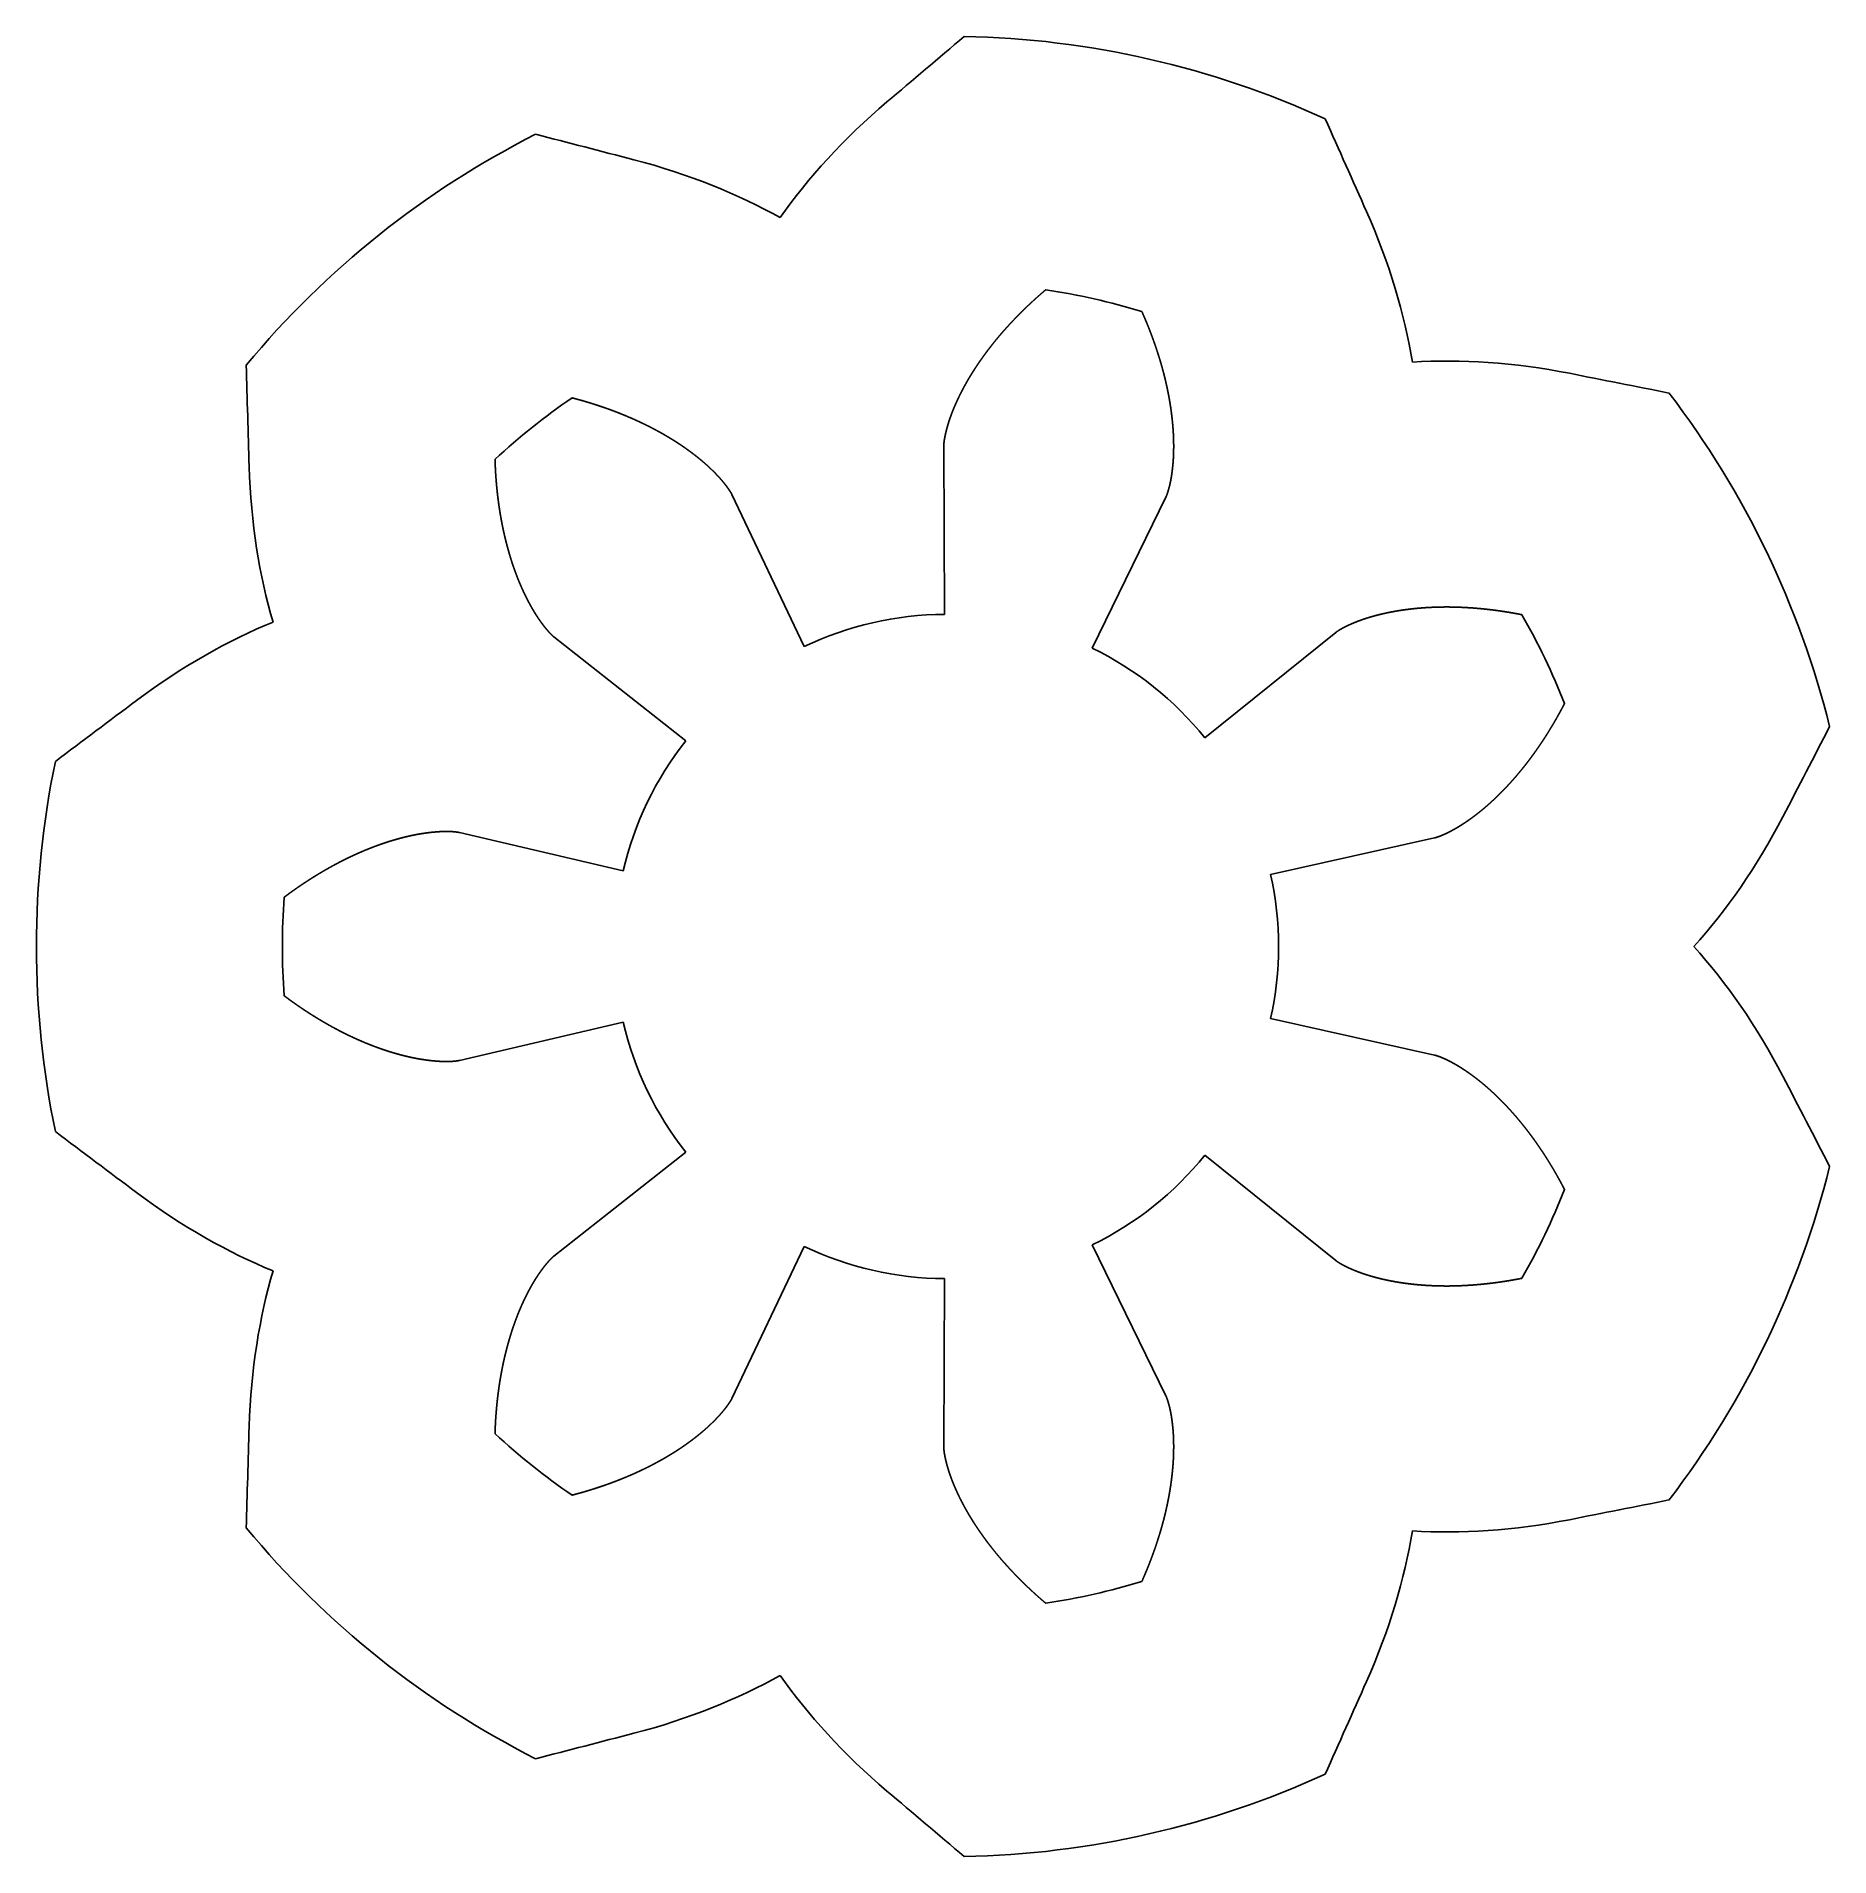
# Model space of a CAD drawing. Header units: millimetres. Extents: x -1.85 to 1.8, y -1.85 to 1.85.
import ezdxf

# ---------------------------------------------------------------- set-up
doc = ezdxf.new("R2010")
doc.units = ezdxf.units.MM
doc.layers.get('0').update_dxf_attribs({"linetype": 'CONTINUOUS'})

msp = doc.modelspace()

# ---------------------------------------------------------------- linework, layer by layer
for p, q in [((-0.0056, 1.0167), (-0.0056, 1.0165)), ((-0.0056, 1.0165), (-0.0037, 0.675)), ((-0.436, 0.9183), (-0.4361, 0.9185)), ((-0.2895, 0.6098), (-0.436, 0.9183)), ((0.2962, 0.6065), (0.4461, 0.9134)), ((0.4461, 0.9134), (0.4462, 0.9136)), ((-0.7984, 0.6295), (-0.7983, 0.6294)), ((-0.7983, 0.6294), (-0.5301, 0.4179)), ((0.7912, 0.6382), (0.5254, 0.4238)), ((0.7914, 0.6383), (0.7912, 0.6382)), ((-0.9898, 0.2317), (-0.99, 0.2317)), ((-0.6572, 0.1538), (-0.9898, 0.2317)), ((0.6589, 0.1466), (0.9923, 0.2207)), ((0.9923, 0.2207), (0.9925, 0.2207)), ((0.9923, -0.2207), (0.6589, -0.1466)), ((-0.9898, -0.2317), (-0.6572, -0.1538)), ((0.9925, -0.2207), (0.9923, -0.2207)), ((-0.99, -0.2317), (-0.9898, -0.2317)), ((-0.5301, -0.4179), (-0.7983, -0.6294)), ((0.5254, -0.4238), (0.7912, -0.6382)), ((-0.436, -0.9183), (-0.2895, -0.6098)), ((0.4461, -0.9134), (0.2962, -0.6065)), ((-0.7983, -0.6294), (-0.7984, -0.6295)), ((0.7912, -0.6382), (0.7914, -0.6383)), ((-0.0037, -0.675), (-0.0056, -1.0165)), ((-0.4361, -0.9185), (-0.436, -0.9183)), ((0.4462, -0.9136), (0.4461, -0.9134)), ((-0.0056, -1.0165), (-0.0056, -1.0167))]:
    msp.add_line(p, q)
for radius, start, end in [(1.85, 65.4063, 88.8794), (1.85, 116.8349, 140.3079), (1.35, 72.8875, 81.3982), (1.35, 124.3161, 132.8268), (1.85, 13.9778, 37.4508), (0.675, 90.3177, 115.3966), (1.35, 21.4589, 29.9697), (0.675, 38.8891, 63.968), (0.675, 141.7463, 166.8252), (1.85, 168.2635, 191.7365), (0.675, -12.5394, 12.5394), (1.35, 175.7446, 184.2554), (0.675, 193.1748, 218.2537), (0.675, 296.032, 321.1109), (1.85, 322.5492, 346.0222), (1.35, 330.0303, 338.5411), (0.675, 244.6034, 269.6823), (1.35, 227.1732, 235.6839), (1.85, 219.6921, 243.1651), (1.35, 278.6018, 287.1125), (1.85, 271.1206, 294.5937)]:
    msp.add_arc((0, 0), radius, start, end)
for points, knots in [([(0.0362, 1.8496), (-0.0163, 1.8052), (-0.0687, 1.7608), (-0.1212, 1.7164), (-0.2088, 1.6422), (-0.2816, 1.5616), (-0.3381, 1.4813)], [-1.2902519, -1.2902519, -1.2902519, -1.2902519, -1, -1, -1, -0.6873735, -0.6873735, -0.6873735, -0.6873735]), ([(0.9473, 1.1879), (0.9314, 1.2839), (0.9006, 1.389), (0.8539, 1.4938), (0.8259, 1.5566), (0.7979, 1.6194), (0.7699, 1.6822)], [0.6873735, 0.6873735, 0.6873735, 0.6873735, 1, 1, 1, 1.2902519, 1.2902519, 1.2902519, 1.2902519]), ([(-0.3381, 1.4813), (-0.4231, 1.5287), (-0.5244, 1.5702), (-0.6355, 1.599), (-0.7021, 1.6163), (-0.7686, 1.6335), (-0.8351, 1.6508)], [0.6873735, 0.6873735, 0.6873735, 0.6873735, 1, 1, 1, 1.2902519, 1.2902519, 1.2902519, 1.2902519]), ([(1.4687, 1.1249), (1.4012, 1.1383), (1.3338, 1.1516), (1.2664, 1.1649), (1.1538, 1.1871), (1.0453, 1.1938), (0.9473, 1.1879)], [-1.2902519, -1.2902519, -1.2902519, -1.2902519, -1, -1, -1, -0.6873735, -0.6873735, -0.6873735, -0.6873735]), ([(-1.4236, 1.1815), (-1.4215, 1.1128), (-1.4195, 1.0441), (-1.4175, 0.9754), (-1.4141, 0.8607), (-1.3965, 0.7535), (-1.369, 0.6593)], [-1.2902519, -1.2902519, -1.2902519, -1.2902519, -1, -1, -1, -0.6873735, -0.6873735, -0.6873735, -0.6873735]), ([(-1.369, 0.6593), (-1.459, 0.6223), (-1.5546, 0.569), (-1.6464, 0.5001), (-1.7014, 0.4588), (-1.7563, 0.4176), (-1.8113, 0.3763)], [0.6873735, 0.6873735, 0.6873735, 0.6873735, 1, 1, 1, 1.2902519, 1.2902519, 1.2902519, 1.2902519]), ([(1.5194, 0), (1.5845, 0.0723), (1.6475, 0.1619), (1.7003, 0.2638), (1.732, 0.3248), (1.7636, 0.3858), (1.7952, 0.4469)], [0.6873735, 0.6873735, 0.6873735, 0.6873735, 1, 1, 1, 1.2902519, 1.2902519, 1.2902519, 1.2902519]), ([(1.7952, -0.4469), (1.7636, -0.3858), (1.732, -0.3248), (1.7003, -0.2638), (1.6475, -0.1619), (1.5851, -0.073), (1.5194, 0)], [-1.2902519, -1.2902519, -1.2902519, -1.2902519, -1, -1, -1, -0.6873735, -0.6873735, -0.6873735, -0.6873735]), ([(-1.8113, -0.3763), (-1.7563, -0.4176), (-1.7014, -0.4588), (-1.6464, -0.5001), (-1.5546, -0.569), (-1.4598, -0.622), (-1.369, -0.6593)], [-1.2902519, -1.2902519, -1.2902519, -1.2902519, -1, -1, -1, -0.6873735, -0.6873735, -0.6873735, -0.6873735]), ([(-1.369, -0.6593), (-1.3962, -0.7526), (-1.4141, -0.8607), (-1.4175, -0.9754), (-1.4195, -1.0441), (-1.4215, -1.1128), (-1.4236, -1.1815)], [0.6873735, 0.6873735, 0.6873735, 0.6873735, 1, 1, 1, 1.2902519, 1.2902519, 1.2902519, 1.2902519]), ([(0.9473, -1.1879), (1.0445, -1.1937), (1.1538, -1.1871), (1.2664, -1.1649), (1.3338, -1.1516), (1.4012, -1.1383), (1.4687, -1.1249)], [0.6873735, 0.6873735, 0.6873735, 0.6873735, 1, 1, 1, 1.2902519, 1.2902519, 1.2902519, 1.2902519]), ([(0.7699, -1.6822), (0.7979, -1.6194), (0.8259, -1.5566), (0.8539, -1.4938), (0.9006, -1.389), (0.9313, -1.2848), (0.9473, -1.1879)], [-1.2902519, -1.2902519, -1.2902519, -1.2902519, -1, -1, -1, -0.6873735, -0.6873735, -0.6873735, -0.6873735]), ([(-0.8351, -1.6508), (-0.7686, -1.6335), (-0.7021, -1.6163), (-0.6355, -1.599), (-0.5244, -1.5702), (-0.4238, -1.5291), (-0.3381, -1.4813)], [-1.2902519, -1.2902519, -1.2902519, -1.2902519, -1, -1, -1, -0.6873735, -0.6873735, -0.6873735, -0.6873735]), ([(-0.3381, -1.4813), (-0.2821, -1.5609), (-0.2088, -1.6422), (-0.1212, -1.7164), (-0.0687, -1.7608), (-0.0163, -1.8052), (0.0362, -1.8496)], [0.6873735, 0.6873735, 0.6873735, 0.6873735, 1, 1, 1, 1.2902519, 1.2902519, 1.2902519, 1.2902519])]:
    msp.add_open_spline(points, degree=3, knots=knots)
for points in [[(0.2019, 1.3348), (0.2015, 1.3344), (0.2006, 1.3337), (0.1992, 1.3325), (0.1974, 1.331), (0.1952, 1.3291), (0.193, 1.3272), (0.1908, 1.3252), (0.1886, 1.3233), (0.1864, 1.3214), (0.1843, 1.3195), (0.1821, 1.3176), (0.18, 1.3156), (0.1779, 1.3137), (0.1758, 1.3118), (0.1737, 1.3099), (0.1716, 1.308), (0.1696, 1.306), (0.1675, 1.3041), (0.1655, 1.3022), (0.1635, 1.3003), (0.1615, 1.2984), (0.1595, 1.2964), (0.1575, 1.2945), (0.1556, 1.2926), (0.1536, 1.2907), (0.1517, 1.2888), (0.1498, 1.2868), (0.1478, 1.2849), (0.146, 1.283), (0.1441, 1.2811), (0.1422, 1.2792), (0.1404, 1.2773), (0.1385, 1.2753), (0.1367, 1.2734), (0.1349, 1.2715), (0.1331, 1.2696), (0.1313, 1.2677), (0.1295, 1.2658), (0.1278, 1.2639), (0.126, 1.262), (0.1243, 1.2601), (0.1226, 1.2582), (0.1209, 1.2563), (0.1192, 1.2544), (0.1175, 1.2525), (0.1158, 1.2506), (0.1142, 1.2487), (0.1125, 1.2469), (0.1109, 1.245), (0.1093, 1.2431), (0.1077, 1.2412), (0.1061, 1.2393), (0.1046, 1.2375), (0.103, 1.2356), (0.1015, 1.2337), (0.0999, 1.2319), (0.0984, 1.23), (0.0969, 1.2281), (0.0954, 1.2263), (0.0939, 1.2244), (0.0925, 1.2226), (0.091, 1.2207), (0.0896, 1.2189), (0.0881, 1.2171), (0.0867, 1.2152), (0.0853, 1.2134), (0.0839, 1.2116), (0.0826, 1.2097), (0.0812, 1.2079), (0.0799, 1.2061), (0.0785, 1.2043), (0.0772, 1.2025), (0.0759, 1.2007), (0.0746, 1.1989), (0.0733, 1.1971), (0.072, 1.1953), (0.0708, 1.1935), (0.0695, 1.1917), (0.0683, 1.19), (0.067, 1.1882), (0.0658, 1.1864), (0.0646, 1.1847), (0.0634, 1.1829), (0.0623, 1.1812), (0.0611, 1.1794), (0.06, 1.1777), (0.0588, 1.1759), (0.0577, 1.1742), (0.0566, 1.1725), (0.0555, 1.1708), (0.0544, 1.1691), (0.0533, 1.1673), (0.0522, 1.1656), (0.0512, 1.164), (0.0502, 1.1623), (0.0491, 1.1606), (0.0481, 1.1589), (0.0471, 1.1572), (0.0461, 1.1556), (0.0451, 1.1539), (0.0441, 1.1523), (0.0432, 1.1506), (0.0422, 1.149), (0.0413, 1.1473), (0.0404, 1.1457), (0.0395, 1.1441), (0.0386, 1.1425), (0.0377, 1.1409), (0.0368, 1.1393), (0.0359, 1.1377), (0.0351, 1.1361), (0.0342, 1.1345), (0.0334, 1.133), (0.0326, 1.1314), (0.0317, 1.1298), (0.0309, 1.1283), (0.0301, 1.1267), (0.0294, 1.1252), (0.0286, 1.1237), (0.0278, 1.1222), (0.0271, 1.1207), (0.0263, 1.1192), (0.0256, 1.1177), (0.0249, 1.1162), (0.0242, 1.1147), (0.0235, 1.1132), (0.0228, 1.1118), (0.0221, 1.1103), (0.0215, 1.1089), (0.0208, 1.1075), (0.0202, 1.106), (0.0195, 1.1046), (0.0189, 1.1032), (0.0183, 1.1018), (0.0177, 1.1004), (0.0171, 1.099), (0.0165, 1.0977), (0.0159, 1.0963), (0.0153, 1.0949), (0.0148, 1.0936), (0.0142, 1.0923), (0.0137, 1.0909), (0.0132, 1.0896), (0.0127, 1.0883), (0.0121, 1.087), (0.0116, 1.0857), (0.0111, 1.0845), (0.0107, 1.0832), (0.0102, 1.0819), (0.0097, 1.0807), (0.0093, 1.0794), (0.0088, 1.0782), (0.0084, 1.077), (0.0079, 1.0758), (0.0075, 1.0746), (0.0071, 1.0734), (0.0067, 1.0722), (0.0063, 1.0711), (0.0059, 1.0699), (0.0055, 1.0688), (0.0052, 1.0676), (0.0048, 1.0665), (0.0044, 1.0654), (0.0041, 1.0643), (0.0038, 1.0632), (0.0034, 1.0621), (0.0031, 1.061), (0.0028, 1.06), (0.0025, 1.0589), (0.0022, 1.0579), (0.0019, 1.0569), (0.0016, 1.0559), (0.0013, 1.0549), (0.001, 1.0539), (0.0008, 1.0529), (0.0005, 1.0519), (0.0003, 1.051), (0, 1.05), (-0.0002, 1.0491), (-0.0005, 1.0482), (-0.0007, 1.0473), (-0.0009, 1.0464), (-0.0011, 1.0455), (-0.0013, 1.0446), (-0.0015, 1.0438), (-0.0017, 1.0429), (-0.0019, 1.0421), (-0.0021, 1.0413), (-0.0023, 1.0404), (-0.0024, 1.0396), (-0.0026, 1.0389), (-0.0028, 1.0381), (-0.0029, 1.0373), (-0.0031, 1.0366), (-0.0032, 1.0358), (-0.0033, 1.0351), (-0.0035, 1.0344), (-0.0036, 1.0337), (-0.0037, 1.033), (-0.0038, 1.0324), (-0.004, 1.0317), (-0.0041, 1.0311), (-0.0042, 1.0304), (-0.0043, 1.0298), (-0.0044, 1.0292), (-0.0045, 1.0286), (-0.0045, 1.0281), (-0.0046, 1.0275), (-0.0047, 1.0269), (-0.0048, 1.0264), (-0.0048, 1.0259), (-0.0049, 1.0254), (-0.005, 1.0249), (-0.005, 1.0244), (-0.0051, 1.0239), (-0.0051, 1.0235), (-0.0052, 1.023), (-0.0052, 1.0226), (-0.0053, 1.0222), (-0.0053, 1.0218), (-0.0053, 1.0214), (-0.0054, 1.021), (-0.0054, 1.0207), (-0.0054, 1.0204), (-0.0055, 1.02), (-0.0055, 1.0197), (-0.0055, 1.0194), (-0.0055, 1.0191), (-0.0055, 1.0189), (-0.0056, 1.0186), (-0.0056, 1.0184), (-0.0056, 1.0181), (-0.0056, 1.0179), (-0.0056, 1.0177), (-0.0056, 1.0176), (-0.0056, 1.0174), (-0.0056, 1.0172), (-0.0056, 1.0171), (-0.0056, 1.017), (-0.0056, 1.0169), (-0.0056, 1.0168), (-0.0056, 1.0167), (-0.0056, 1.0167), (-0.0056, 1.0167)], [(0.4462, 0.9136), (0.4462, 0.9136), (0.4462, 0.9136), (0.4462, 0.9137), (0.4463, 0.9137), (0.4463, 0.9138), (0.4464, 0.9139), (0.4464, 0.9141), (0.4465, 0.9142), (0.4466, 0.9143), (0.4466, 0.9145), (0.4467, 0.9147), (0.4468, 0.9149), (0.4469, 0.9151), (0.447, 0.9153), (0.4471, 0.9156), (0.4472, 0.9158), (0.4473, 0.9161), (0.4474, 0.9163), (0.4475, 0.9166), (0.4476, 0.9169), (0.4477, 0.9173), (0.4479, 0.9176), (0.448, 0.9179), (0.4481, 0.9183), (0.4483, 0.9187), (0.4484, 0.9191), (0.4485, 0.9195), (0.4487, 0.9199), (0.4488, 0.9203), (0.449, 0.9208), (0.4492, 0.9212), (0.4493, 0.9217), (0.4495, 0.9222), (0.4496, 0.9227), (0.4498, 0.9232), (0.45, 0.9237), (0.4501, 0.9243), (0.4503, 0.9248), (0.4505, 0.9254), (0.4507, 0.926), (0.4508, 0.9266), (0.451, 0.9272), (0.4512, 0.9278), (0.4514, 0.9285), (0.4516, 0.9291), (0.4518, 0.9298), (0.452, 0.9305), (0.4521, 0.9312), (0.4523, 0.9319), (0.4525, 0.9326), (0.4527, 0.9333), (0.4529, 0.9341), (0.4531, 0.9348), (0.4533, 0.9356), (0.4535, 0.9364), (0.4537, 0.9372), (0.4539, 0.938), (0.4541, 0.9389), (0.4542, 0.9397), (0.4544, 0.9406), (0.4546, 0.9415), (0.4548, 0.9424), (0.455, 0.9433), (0.4552, 0.9442), (0.4554, 0.9451), (0.4556, 0.946), (0.4558, 0.947), (0.456, 0.948), (0.4561, 0.949), (0.4563, 0.9499), (0.4565, 0.951), (0.4567, 0.952), (0.4569, 0.953), (0.4571, 0.9541), (0.4572, 0.9551), (0.4574, 0.9562), (0.4576, 0.9573), (0.4577, 0.9584), (0.4579, 0.9595), (0.4581, 0.9607), (0.4582, 0.9618), (0.4584, 0.963), (0.4586, 0.9641), (0.4587, 0.9653), (0.4589, 0.9665), (0.459, 0.9677), (0.4592, 0.9689), (0.4593, 0.9702), (0.4595, 0.9714), (0.4596, 0.9727), (0.4597, 0.974), (0.4599, 0.9753), (0.46, 0.9766), (0.4601, 0.9779), (0.4602, 0.9792), (0.4604, 0.9805), (0.4605, 0.9819), (0.4606, 0.9833), (0.4607, 0.9846), (0.4608, 0.986), (0.4609, 0.9874), (0.461, 0.9888), (0.4611, 0.9903), (0.4612, 0.9917), (0.4613, 0.9932), (0.4613, 0.9946), (0.4614, 0.9961), (0.4615, 0.9976), (0.4615, 0.9991), (0.4616, 1.0006), (0.4616, 1.0022), (0.4617, 1.0037), (0.4617, 1.0052), (0.4618, 1.0068), (0.4618, 1.0084), (0.4618, 1.01), (0.4618, 1.0116), (0.4619, 1.0132), (0.4619, 1.0148), (0.4619, 1.0165), (0.4619, 1.0181), (0.4619, 1.0198), (0.4618, 1.0214), (0.4618, 1.0231), (0.4618, 1.0248), (0.4618, 1.0265), (0.4617, 1.0282), (0.4617, 1.03), (0.4616, 1.0317), (0.4616, 1.0335), (0.4615, 1.0352), (0.4614, 1.037), (0.4613, 1.0388), (0.4613, 1.0406), (0.4612, 1.0424), (0.4611, 1.0442), (0.461, 1.0461), (0.4608, 1.0479), (0.4607, 1.0498), (0.4606, 1.0516), (0.4605, 1.0535), (0.4603, 1.0554), (0.4602, 1.0573), (0.46, 1.0592), (0.4598, 1.0611), (0.4597, 1.0631), (0.4595, 1.065), (0.4593, 1.067), (0.4591, 1.0689), (0.4589, 1.0709), (0.4587, 1.0729), (0.4585, 1.0749), (0.4582, 1.0769), (0.458, 1.0789), (0.4577, 1.0809), (0.4575, 1.083), (0.4572, 1.085), (0.457, 1.0871), (0.4567, 1.0891), (0.4564, 1.0912), (0.4561, 1.0933), (0.4558, 1.0954), (0.4555, 1.0975), (0.4551, 1.0996), (0.4548, 1.1017), (0.4545, 1.1039), (0.4541, 1.106), (0.4537, 1.1082), (0.4534, 1.1103), (0.453, 1.1125), (0.4526, 1.1147), (0.4522, 1.1169), (0.4518, 1.1191), (0.4514, 1.1213), (0.4509, 1.1235), (0.4505, 1.1258), (0.45, 1.128), (0.4496, 1.1303), (0.4491, 1.1325), (0.4486, 1.1348), (0.4482, 1.1371), (0.4477, 1.1393), (0.4471, 1.1416), (0.4466, 1.1439), (0.4461, 1.1462), (0.4456, 1.1486), (0.445, 1.1509), (0.4445, 1.1532), (0.4439, 1.1556), (0.4433, 1.1579), (0.4427, 1.1603), (0.4421, 1.1627), (0.4415, 1.165), (0.4409, 1.1674), (0.4402, 1.1698), (0.4396, 1.1722), (0.4389, 1.1746), (0.4383, 1.177), (0.4376, 1.1795), (0.4369, 1.1819), (0.4362, 1.1843), (0.4355, 1.1868), (0.4348, 1.1892), (0.434, 1.1917), (0.4333, 1.1942), (0.4325, 1.1967), (0.4317, 1.1991), (0.431, 1.2016), (0.4302, 1.2041), (0.4294, 1.2066), (0.4286, 1.2091), (0.4277, 1.2117), (0.4269, 1.2142), (0.426, 1.2167), (0.4252, 1.2193), (0.4243, 1.2218), (0.4234, 1.2244), (0.4225, 1.2269), (0.4216, 1.2295), (0.4207, 1.2321), (0.4197, 1.2347), (0.4188, 1.2373), (0.4178, 1.2398), (0.4169, 1.2424), (0.4159, 1.2451), (0.4149, 1.2477), (0.4139, 1.2503), (0.4129, 1.2529), (0.4118, 1.2555), (0.4108, 1.2582), (0.4097, 1.2608), (0.4087, 1.2635), (0.4076, 1.2661), (0.4065, 1.2688), (0.4054, 1.2714), (0.4042, 1.2741), (0.4031, 1.2768), (0.402, 1.2795), (0.4008, 1.2821), (0.3996, 1.2848), (0.3987, 1.287), (0.398, 1.2886), (0.3975, 1.2897), (0.3972, 1.2902)], [(-0.4361, 0.9185), (-0.4361, 0.9185), (-0.4361, 0.9185), (-0.4361, 0.9185), (-0.4361, 0.9186), (-0.4362, 0.9187), (-0.4362, 0.9188), (-0.4363, 0.9189), (-0.4364, 0.9191), (-0.4364, 0.9192), (-0.4365, 0.9194), (-0.4366, 0.9196), (-0.4367, 0.9197), (-0.4368, 0.9199), (-0.4369, 0.9201), (-0.4371, 0.9204), (-0.4372, 0.9206), (-0.4373, 0.9208), (-0.4375, 0.9211), (-0.4376, 0.9214), (-0.4378, 0.9217), (-0.438, 0.922), (-0.4382, 0.9223), (-0.4384, 0.9226), (-0.4386, 0.9229), (-0.4388, 0.9233), (-0.439, 0.9236), (-0.4392, 0.924), (-0.4394, 0.9243), (-0.4397, 0.9247), (-0.4399, 0.9251), (-0.4402, 0.9255), (-0.4405, 0.926), (-0.4408, 0.9264), (-0.441, 0.9268), (-0.4413, 0.9273), (-0.4416, 0.9277), (-0.442, 0.9282), (-0.4423, 0.9287), (-0.4426, 0.9292), (-0.443, 0.9297), (-0.4433, 0.9302), (-0.4437, 0.9307), (-0.4441, 0.9313), (-0.4445, 0.9318), (-0.4449, 0.9324), (-0.4453, 0.9329), (-0.4457, 0.9335), (-0.4461, 0.9341), (-0.4465, 0.9347), (-0.447, 0.9353), (-0.4474, 0.9359), (-0.4479, 0.9365), (-0.4484, 0.9371), (-0.4489, 0.9377), (-0.4494, 0.9384), (-0.4499, 0.939), (-0.4504, 0.9397), (-0.4509, 0.9404), (-0.4515, 0.9411), (-0.452, 0.9417), (-0.4526, 0.9424), (-0.4532, 0.9431), (-0.4538, 0.9439), (-0.4544, 0.9446), (-0.455, 0.9453), (-0.4556, 0.946), (-0.4562, 0.9468), (-0.4569, 0.9475), (-0.4575, 0.9483), (-0.4582, 0.9491), (-0.4589, 0.9498), (-0.4595, 0.9506), (-0.4602, 0.9514), (-0.461, 0.9522), (-0.4617, 0.953), (-0.4624, 0.9538), (-0.4632, 0.9546), (-0.4639, 0.9554), (-0.4647, 0.9563), (-0.4655, 0.9571), (-0.4663, 0.9579), (-0.4671, 0.9588), (-0.4679, 0.9596), (-0.4687, 0.9605), (-0.4695, 0.9614), (-0.4704, 0.9622), (-0.4713, 0.9631), (-0.4721, 0.964), (-0.473, 0.9649), (-0.4739, 0.9658), (-0.4748, 0.9667), (-0.4758, 0.9676), (-0.4767, 0.9685), (-0.4776, 0.9694), (-0.4786, 0.9704), (-0.4796, 0.9713), (-0.4806, 0.9722), (-0.4816, 0.9732), (-0.4826, 0.9741), (-0.4836, 0.975), (-0.4846, 0.976), (-0.4857, 0.977), (-0.4867, 0.9779), (-0.4878, 0.9789), (-0.4889, 0.9799), (-0.49, 0.9808), (-0.4911, 0.9818), (-0.4922, 0.9828), (-0.4934, 0.9838), (-0.4945, 0.9848), (-0.4957, 0.9858), (-0.4969, 0.9868), (-0.4981, 0.9878), (-0.4993, 0.9888), (-0.5005, 0.9898), (-0.5017, 0.9908), (-0.5029, 0.9918), (-0.5042, 0.9928), (-0.5054, 0.9938), (-0.5067, 0.9949), (-0.508, 0.9959), (-0.5093, 0.9969), (-0.5106, 0.9979), (-0.512, 0.999), (-0.5133, 1), (-0.5147, 1.001), (-0.516, 1.0021), (-0.5174, 1.0031), (-0.5188, 1.0042), (-0.5202, 1.0052), (-0.5216, 1.0063), (-0.5231, 1.0073), (-0.5245, 1.0084), (-0.526, 1.0094), (-0.5275, 1.0105), (-0.5289, 1.0115), (-0.5304, 1.0126), (-0.532, 1.0137), (-0.5335, 1.0147), (-0.535, 1.0158), (-0.5366, 1.0169), (-0.5381, 1.0179), (-0.5397, 1.019), (-0.5413, 1.0201), (-0.5429, 1.0211), (-0.5445, 1.0222), (-0.5462, 1.0233), (-0.5478, 1.0243), (-0.5495, 1.0254), (-0.5511, 1.0265), (-0.5528, 1.0275), (-0.5545, 1.0286), (-0.5562, 1.0297), (-0.558, 1.0308), (-0.5597, 1.0318), (-0.5615, 1.0329), (-0.5632, 1.034), (-0.565, 1.035), (-0.5668, 1.0361), (-0.5686, 1.0372), (-0.5704, 1.0382), (-0.5722, 1.0393), (-0.5741, 1.0404), (-0.5759, 1.0414), (-0.5778, 1.0425), (-0.5797, 1.0436), (-0.5816, 1.0446), (-0.5835, 1.0457), (-0.5854, 1.0467), (-0.5874, 1.0478), (-0.5893, 1.0489), (-0.5913, 1.0499), (-0.5933, 1.051), (-0.5953, 1.052), (-0.5973, 1.0531), (-0.5993, 1.0541), (-0.6013, 1.0552), (-0.6034, 1.0562), (-0.6054, 1.0572), (-0.6075, 1.0583), (-0.6096, 1.0593), (-0.6117, 1.0604), (-0.6138, 1.0614), (-0.6159, 1.0624), (-0.618, 1.0634), (-0.6202, 1.0645), (-0.6223, 1.0655), (-0.6245, 1.0665), (-0.6267, 1.0675), (-0.6289, 1.0685), (-0.6311, 1.0695), (-0.6333, 1.0706), (-0.6356, 1.0716), (-0.6378, 1.0726), (-0.6401, 1.0736), (-0.6424, 1.0745), (-0.6447, 1.0755), (-0.647, 1.0765), (-0.6493, 1.0775), (-0.6516, 1.0785), (-0.654, 1.0794), (-0.6563, 1.0804), (-0.6587, 1.0814), (-0.6611, 1.0823), (-0.6635, 1.0833), (-0.6659, 1.0843), (-0.6683, 1.0852), (-0.6708, 1.0861), (-0.6732, 1.0871), (-0.6757, 1.088), (-0.6782, 1.0889), (-0.6806, 1.0899), (-0.6831, 1.0908), (-0.6857, 1.0917), (-0.6882, 1.0926), (-0.6907, 1.0935), (-0.6933, 1.0944), (-0.6958, 1.0953), (-0.6984, 1.0962), (-0.701, 1.0971), (-0.7036, 1.098), (-0.7062, 1.0988), (-0.7088, 1.0997), (-0.7115, 1.1006), (-0.7141, 1.1014), (-0.7168, 1.1023), (-0.7195, 1.1031), (-0.7221, 1.104), (-0.7248, 1.1048), (-0.7276, 1.1056), (-0.7303, 1.1064), (-0.733, 1.1073), (-0.7358, 1.1081), (-0.7385, 1.1089), (-0.7413, 1.1097), (-0.7441, 1.1104), (-0.7469, 1.1112), (-0.7497, 1.112), (-0.7525, 1.1128), (-0.7554, 1.1135), (-0.7576, 1.1141), (-0.7594, 1.1146), (-0.7605, 1.1149), (-0.7611, 1.115)], [(-0.9177, 0.9901), (-0.9177, 0.9895), (-0.9177, 0.9883), (-0.9176, 0.9866), (-0.9175, 0.9842), (-0.9174, 0.9813), (-0.9173, 0.9784), (-0.9172, 0.9754), (-0.917, 0.9725), (-0.9169, 0.9696), (-0.9167, 0.9668), (-0.9166, 0.9639), (-0.9164, 0.961), (-0.9162, 0.9582), (-0.916, 0.9553), (-0.9158, 0.9525), (-0.9156, 0.9497), (-0.9154, 0.9469), (-0.9151, 0.9441), (-0.9149, 0.9413), (-0.9147, 0.9385), (-0.9144, 0.9358), (-0.9141, 0.933), (-0.9139, 0.9303), (-0.9136, 0.9275), (-0.9133, 0.9248), (-0.913, 0.9221), (-0.9127, 0.9194), (-0.9124, 0.9167), (-0.9121, 0.9141), (-0.9118, 0.9114), (-0.9114, 0.9087), (-0.9111, 0.9061), (-0.9107, 0.9035), (-0.9104, 0.9008), (-0.91, 0.8982), (-0.9097, 0.8956), (-0.9093, 0.8931), (-0.9089, 0.8905), (-0.9085, 0.8879), (-0.9081, 0.8854), (-0.9077, 0.8828), (-0.9073, 0.8803), (-0.9069, 0.8778), (-0.9064, 0.8753), (-0.906, 0.8728), (-0.9056, 0.8703), (-0.9051, 0.8679), (-0.9047, 0.8654), (-0.9042, 0.863), (-0.9037, 0.8605), (-0.9033, 0.8581), (-0.9028, 0.8557), (-0.9023, 0.8533), (-0.9018, 0.8509), (-0.9013, 0.8485), (-0.9008, 0.8462), (-0.9003, 0.8438), (-0.8998, 0.8415), (-0.8993, 0.8392), (-0.8987, 0.8369), (-0.8982, 0.8346), (-0.8977, 0.8323), (-0.8971, 0.83), (-0.8966, 0.8277), (-0.896, 0.8255), (-0.8955, 0.8233), (-0.8949, 0.821), (-0.8943, 0.8188), (-0.8938, 0.8166), (-0.8932, 0.8144), (-0.8926, 0.8123), (-0.892, 0.8101), (-0.8914, 0.8079), (-0.8908, 0.8058), (-0.8902, 0.8037), (-0.8896, 0.8016), (-0.889, 0.7995), (-0.8884, 0.7974), (-0.8878, 0.7953), (-0.8872, 0.7932), (-0.8865, 0.7912), (-0.8859, 0.7892), (-0.8853, 0.7871), (-0.8846, 0.7851), (-0.884, 0.7831), (-0.8834, 0.7811), (-0.8827, 0.7792), (-0.8821, 0.7772), (-0.8814, 0.7753), (-0.8808, 0.7733), (-0.8801, 0.7714), (-0.8794, 0.7695), (-0.8788, 0.7676), (-0.8781, 0.7657), (-0.8774, 0.7639), (-0.8767, 0.762), (-0.8761, 0.7602), (-0.8754, 0.7583), (-0.8747, 0.7565), (-0.874, 0.7547), (-0.8733, 0.7529), (-0.8727, 0.7512), (-0.872, 0.7494), (-0.8713, 0.7476), (-0.8706, 0.7459), (-0.8699, 0.7442), (-0.8692, 0.7425), (-0.8685, 0.7408), (-0.8678, 0.7391), (-0.8671, 0.7374), (-0.8664, 0.7358), (-0.8657, 0.7341), (-0.865, 0.7325), (-0.8643, 0.7309), (-0.8636, 0.7293), (-0.8628, 0.7277), (-0.8621, 0.7261), (-0.8614, 0.7245), (-0.8607, 0.723), (-0.86, 0.7214), (-0.8593, 0.7199), (-0.8586, 0.7184), (-0.8579, 0.7169), (-0.8572, 0.7154), (-0.8564, 0.7139), (-0.8557, 0.7125), (-0.855, 0.711), (-0.8543, 0.7096), (-0.8536, 0.7082), (-0.8529, 0.7068), (-0.8522, 0.7054), (-0.8514, 0.704), (-0.8507, 0.7026), (-0.85, 0.7013), (-0.8493, 0.6999), (-0.8486, 0.6986), (-0.8479, 0.6973), (-0.8472, 0.696), (-0.8465, 0.6947), (-0.8458, 0.6934), (-0.8451, 0.6922), (-0.8444, 0.6909), (-0.8437, 0.6897), (-0.843, 0.6884), (-0.8423, 0.6872), (-0.8416, 0.686), (-0.8409, 0.6849), (-0.8402, 0.6837), (-0.8395, 0.6825), (-0.8388, 0.6814), (-0.8382, 0.6803), (-0.8375, 0.6791), (-0.8368, 0.678), (-0.8361, 0.677), (-0.8355, 0.6759), (-0.8348, 0.6748), (-0.8341, 0.6738), (-0.8334, 0.6727), (-0.8328, 0.6717), (-0.8321, 0.6707), (-0.8315, 0.6697), (-0.8308, 0.6687), (-0.8302, 0.6677), (-0.8295, 0.6668), (-0.8289, 0.6658), (-0.8283, 0.6649), (-0.8276, 0.664), (-0.827, 0.6631), (-0.8264, 0.6622), (-0.8257, 0.6613), (-0.8251, 0.6604), (-0.8245, 0.6596), (-0.8239, 0.6587), (-0.8233, 0.6579), (-0.8227, 0.6571), (-0.8221, 0.6563), (-0.8215, 0.6555), (-0.8209, 0.6547), (-0.8204, 0.6539), (-0.8198, 0.6532), (-0.8192, 0.6524), (-0.8187, 0.6517), (-0.8181, 0.651), (-0.8175, 0.6503), (-0.817, 0.6496), (-0.8165, 0.6489), (-0.8159, 0.6482), (-0.8154, 0.6476), (-0.8149, 0.6469), (-0.8144, 0.6463), (-0.8138, 0.6457), (-0.8133, 0.6451), (-0.8128, 0.6445), (-0.8123, 0.6439), (-0.8119, 0.6433), (-0.8114, 0.6428), (-0.8109, 0.6422), (-0.8104, 0.6417), (-0.81, 0.6412), (-0.8095, 0.6407), (-0.8091, 0.6402), (-0.8087, 0.6397), (-0.8082, 0.6392), (-0.8078, 0.6387), (-0.8074, 0.6383), (-0.807, 0.6379), (-0.8066, 0.6374), (-0.8062, 0.637), (-0.8058, 0.6366), (-0.8054, 0.6362), (-0.8051, 0.6358), (-0.8047, 0.6355), (-0.8044, 0.6351), (-0.804, 0.6348), (-0.8037, 0.6344), (-0.8034, 0.6341), (-0.8031, 0.6338), (-0.8028, 0.6335), (-0.8025, 0.6332), (-0.8022, 0.6329), (-0.8019, 0.6327), (-0.8016, 0.6324), (-0.8014, 0.6322), (-0.8011, 0.6319), (-0.8009, 0.6317), (-0.8007, 0.6315), (-0.8004, 0.6313), (-0.8002, 0.6311), (-0.8, 0.6309), (-0.7998, 0.6307), (-0.7997, 0.6306), (-0.7995, 0.6304), (-0.7993, 0.6303), (-0.7992, 0.6302), (-0.7991, 0.63), (-0.7989, 0.6299), (-0.7988, 0.6298), (-0.7987, 0.6297), (-0.7986, 0.6297), (-0.7985, 0.6296), (-0.7985, 0.6296), (-0.7984, 0.6295), (-0.7984, 0.6295), (-0.7984, 0.6295)], [(1.1695, 0.6744), (1.1689, 0.6745), (1.1677, 0.6747), (1.166, 0.6751), (1.1637, 0.6755), (1.1608, 0.6761), (1.1579, 0.6766), (1.1551, 0.6771), (1.1522, 0.6776), (1.1494, 0.6781), (1.1465, 0.6786), (1.1437, 0.6791), (1.1408, 0.6796), (1.138, 0.68), (1.1352, 0.6805), (1.1324, 0.6809), (1.1296, 0.6813), (1.1268, 0.6817), (1.1241, 0.6821), (1.1213, 0.6825), (1.1185, 0.6829), (1.1158, 0.6833), (1.113, 0.6836), (1.1103, 0.684), (1.1076, 0.6843), (1.1049, 0.6846), (1.1022, 0.6849), (1.0995, 0.6852), (1.0968, 0.6855), (1.0941, 0.6858), (1.0914, 0.6861), (1.0888, 0.6864), (1.0861, 0.6866), (1.0835, 0.6869), (1.0808, 0.6871), (1.0782, 0.6873), (1.0756, 0.6875), (1.073, 0.6878), (1.0704, 0.688), (1.0678, 0.6881), (1.0652, 0.6883), (1.0627, 0.6885), (1.0601, 0.6886), (1.0576, 0.6888), (1.055, 0.6889), (1.0525, 0.6891), (1.05, 0.6892), (1.0475, 0.6893), (1.045, 0.6894), (1.0425, 0.6895), (1.04, 0.6896), (1.0376, 0.6897), (1.0351, 0.6897), (1.0327, 0.6898), (1.0302, 0.6898), (1.0278, 0.6899), (1.0254, 0.6899), (1.023, 0.69), (1.0206, 0.69), (1.0182, 0.69), (1.0159, 0.69), (1.0135, 0.69), (1.0112, 0.69), (1.0088, 0.6899), (1.0065, 0.6899), (1.0042, 0.6899), (1.0019, 0.6898), (0.9996, 0.6898), (0.9973, 0.6897), (0.995, 0.6896), (0.9928, 0.6896), (0.9905, 0.6895), (0.9883, 0.6894), (0.986, 0.6893), (0.9838, 0.6892), (0.9816, 0.6891), (0.9794, 0.689), (0.9772, 0.6888), (0.9751, 0.6887), (0.9729, 0.6886), (0.9708, 0.6884), (0.9686, 0.6883), (0.9665, 0.6881), (0.9644, 0.6879), (0.9623, 0.6878), (0.9602, 0.6876), (0.9581, 0.6874), (0.9561, 0.6872), (0.954, 0.687), (0.952, 0.6868), (0.9499, 0.6866), (0.9479, 0.6864), (0.9459, 0.6861), (0.9439, 0.6859), (0.9419, 0.6857), (0.94, 0.6854), (0.938, 0.6852), (0.9361, 0.685), (0.9341, 0.6847), (0.9322, 0.6844), (0.9303, 0.6842), (0.9284, 0.6839), (0.9265, 0.6836), (0.9246, 0.6833), (0.9228, 0.6831), (0.9209, 0.6828), (0.9191, 0.6825), (0.9173, 0.6822), (0.9155, 0.6819), (0.9137, 0.6816), (0.9119, 0.6813), (0.9101, 0.6809), (0.9083, 0.6806), (0.9066, 0.6803), (0.9049, 0.68), (0.9031, 0.6796), (0.9014, 0.6793), (0.8997, 0.679), (0.898, 0.6786), (0.8964, 0.6783), (0.8947, 0.6779), (0.8931, 0.6776), (0.8914, 0.6772), (0.8898, 0.6768), (0.8882, 0.6765), (0.8866, 0.6761), (0.885, 0.6757), (0.8834, 0.6754), (0.8819, 0.675), (0.8803, 0.6746), (0.8788, 0.6742), (0.8773, 0.6738), (0.8758, 0.6735), (0.8743, 0.6731), (0.8728, 0.6727), (0.8714, 0.6723), (0.8699, 0.6719), (0.8685, 0.6715), (0.867, 0.6711), (0.8656, 0.6707), (0.8642, 0.6703), (0.8628, 0.6699), (0.8615, 0.6695), (0.8601, 0.6691), (0.8588, 0.6687), (0.8574, 0.6683), (0.8561, 0.6678), (0.8548, 0.6674), (0.8535, 0.667), (0.8522, 0.6666), (0.851, 0.6662), (0.8497, 0.6658), (0.8485, 0.6654), (0.8472, 0.6649), (0.846, 0.6645), (0.8448, 0.6641), (0.8436, 0.6637), (0.8425, 0.6633), (0.8413, 0.6629), (0.8402, 0.6624), (0.839, 0.662), (0.8379, 0.6616), (0.8368, 0.6612), (0.8357, 0.6608), (0.8346, 0.6604), (0.8336, 0.6599), (0.8325, 0.6595), (0.8315, 0.6591), (0.8305, 0.6587), (0.8294, 0.6583), (0.8284, 0.6579), (0.8275, 0.6575), (0.8265, 0.6571), (0.8255, 0.6567), (0.8246, 0.6563), (0.8237, 0.6559), (0.8227, 0.6555), (0.8218, 0.6551), (0.8209, 0.6547), (0.8201, 0.6543), (0.8192, 0.6539), (0.8184, 0.6535), (0.8175, 0.6531), (0.8167, 0.6527), (0.8159, 0.6523), (0.8151, 0.652), (0.8143, 0.6516), (0.8135, 0.6512), (0.8128, 0.6508), (0.812, 0.6505), (0.8113, 0.6501), (0.8106, 0.6498), (0.8099, 0.6494), (0.8092, 0.649), (0.8085, 0.6487), (0.8079, 0.6484), (0.8072, 0.648), (0.8066, 0.6477), (0.8059, 0.6473), (0.8053, 0.647), (0.8047, 0.6467), (0.8042, 0.6464), (0.8036, 0.646), (0.803, 0.6457), (0.8025, 0.6454), (0.802, 0.6451), (0.8014, 0.6448), (0.8009, 0.6445), (0.8004, 0.6442), (0.8, 0.644), (0.7995, 0.6437), (0.799, 0.6434), (0.7986, 0.6431), (0.7982, 0.6429), (0.7978, 0.6426), (0.7974, 0.6424), (0.797, 0.6421), (0.7966, 0.6419), (0.7962, 0.6417), (0.7959, 0.6414), (0.7956, 0.6412), (0.7952, 0.641), (0.7949, 0.6408), (0.7946, 0.6406), (0.7944, 0.6404), (0.7941, 0.6402), (0.7938, 0.6401), (0.7936, 0.6399), (0.7933, 0.6397), (0.7931, 0.6396), (0.7929, 0.6394), (0.7927, 0.6393), (0.7925, 0.6392), (0.7924, 0.639), (0.7922, 0.6389), (0.7921, 0.6388), (0.7919, 0.6387), (0.7918, 0.6386), (0.7917, 0.6385), (0.7916, 0.6385), (0.7915, 0.6384), (0.7914, 0.6384), (0.7914, 0.6383), (0.7914, 0.6383), (0.7914, 0.6383)], [(0.9925, 0.2207), (0.9925, 0.2207), (0.9925, 0.2208), (0.9926, 0.2208), (0.9926, 0.2208), (0.9927, 0.2208), (0.9928, 0.2208), (0.993, 0.2209), (0.9931, 0.2209), (0.9933, 0.221), (0.9935, 0.221), (0.9937, 0.2211), (0.9939, 0.2211), (0.9941, 0.2212), (0.9943, 0.2212), (0.9945, 0.2213), (0.9948, 0.2214), (0.9951, 0.2215), (0.9954, 0.2216), (0.9957, 0.2216), (0.996, 0.2217), (0.9963, 0.2219), (0.9966, 0.222), (0.997, 0.2221), (0.9974, 0.2222), (0.9977, 0.2223), (0.9981, 0.2225), (0.9985, 0.2226), (0.999, 0.2227), (0.9994, 0.2229), (0.9998, 0.223), (1.0003, 0.2232), (1.0008, 0.2234), (1.0012, 0.2236), (1.0017, 0.2237), (1.0022, 0.2239), (1.0028, 0.2241), (1.0033, 0.2243), (1.0038, 0.2245), (1.0044, 0.2248), (1.005, 0.225), (1.0055, 0.2252), (1.0061, 0.2255), (1.0067, 0.2257), (1.0073, 0.226), (1.008, 0.2262), (1.0086, 0.2265), (1.0093, 0.2268), (1.0099, 0.2271), (1.0106, 0.2274), (1.0113, 0.2277), (1.012, 0.228), (1.0127, 0.2283), (1.0134, 0.2286), (1.0141, 0.229), (1.0149, 0.2293), (1.0156, 0.2297), (1.0164, 0.23), (1.0171, 0.2304), (1.0179, 0.2308), (1.0187, 0.2312), (1.0195, 0.2315), (1.0203, 0.232), (1.0212, 0.2324), (1.022, 0.2328), (1.0228, 0.2332), (1.0237, 0.2337), (1.0246, 0.2341), (1.0254, 0.2346), (1.0263, 0.235), (1.0272, 0.2355), (1.0281, 0.236), (1.029, 0.2365), (1.03, 0.237), (1.0309, 0.2375), (1.0318, 0.238), (1.0328, 0.2386), (1.0337, 0.2391), (1.0347, 0.2397), (1.0357, 0.2402), (1.0367, 0.2408), (1.0377, 0.2414), (1.0387, 0.242), (1.0397, 0.2426), (1.0407, 0.2432), (1.0418, 0.2438), (1.0428, 0.2445), (1.0438, 0.2451), (1.0449, 0.2458), (1.046, 0.2465), (1.047, 0.2471), (1.0481, 0.2478), (1.0492, 0.2485), (1.0503, 0.2492), (1.0514, 0.25), (1.0525, 0.2507), (1.0537, 0.2514), (1.0548, 0.2522), (1.0559, 0.2529), (1.0571, 0.2537), (1.0582, 0.2545), (1.0594, 0.2553), (1.0605, 0.2561), (1.0617, 0.2569), (1.0629, 0.2578), (1.0641, 0.2586), (1.0653, 0.2595), (1.0665, 0.2603), (1.0677, 0.2612), (1.0689, 0.2621), (1.0701, 0.263), (1.0713, 0.2639), (1.0726, 0.2648), (1.0738, 0.2658), (1.0751, 0.2667), (1.0763, 0.2677), (1.0776, 0.2686), (1.0788, 0.2696), (1.0801, 0.2706), (1.0814, 0.2716), (1.0827, 0.2726), (1.084, 0.2737), (1.0852, 0.2747), (1.0865, 0.2758), (1.0878, 0.2768), (1.0892, 0.2779), (1.0905, 0.279), (1.0918, 0.2801), (1.0931, 0.2812), (1.0944, 0.2824), (1.0958, 0.2835), (1.0971, 0.2846), (1.0985, 0.2858), (1.0998, 0.287), (1.1012, 0.2882), (1.1025, 0.2894), (1.1039, 0.2906), (1.1053, 0.2918), (1.1066, 0.2931), (1.108, 0.2943), (1.1094, 0.2956), (1.1108, 0.2968), (1.1121, 0.2981), (1.1135, 0.2994), (1.1149, 0.3008), (1.1163, 0.3021), (1.1177, 0.3034), (1.1191, 0.3048), (1.1205, 0.3061), (1.122, 0.3075), (1.1234, 0.3089), (1.1248, 0.3103), (1.1262, 0.3117), (1.1276, 0.3132), (1.1291, 0.3146), (1.1305, 0.3161), (1.1319, 0.3175), (1.1334, 0.319), (1.1348, 0.3205), (1.1362, 0.322), (1.1377, 0.3235), (1.1391, 0.3251), (1.1406, 0.3266), (1.142, 0.3282), (1.1435, 0.3298), (1.1449, 0.3314), (1.1464, 0.333), (1.1479, 0.3346), (1.1493, 0.3362), (1.1508, 0.3378), (1.1522, 0.3395), (1.1537, 0.3412), (1.1552, 0.3428), (1.1566, 0.3445), (1.1581, 0.3462), (1.1596, 0.348), (1.161, 0.3497), (1.1625, 0.3514), (1.164, 0.3532), (1.1655, 0.355), (1.1669, 0.3568), (1.1684, 0.3586), (1.1699, 0.3604), (1.1714, 0.3622), (1.1728, 0.364), (1.1743, 0.3659), (1.1758, 0.3678), (1.1773, 0.3696), (1.1787, 0.3715), (1.1802, 0.3734), (1.1817, 0.3754), (1.1832, 0.3773), (1.1846, 0.3792), (1.1861, 0.3812), (1.1876, 0.3832), (1.1891, 0.3852), (1.1905, 0.3872), (1.192, 0.3892), (1.1935, 0.3912), (1.195, 0.3933), (1.1964, 0.3953), (1.1979, 0.3974), (1.1994, 0.3995), (1.2008, 0.4016), (1.2023, 0.4037), (1.2038, 0.4058), (1.2052, 0.4079), (1.2067, 0.4101), (1.2082, 0.4123), (1.2096, 0.4144), (1.2111, 0.4166), (1.2126, 0.4188), (1.214, 0.4211), (1.2155, 0.4233), (1.2169, 0.4255), (1.2184, 0.4278), (1.2198, 0.4301), (1.2213, 0.4323), (1.2227, 0.4346), (1.2241, 0.437), (1.2256, 0.4393), (1.227, 0.4416), (1.2284, 0.444), (1.2299, 0.4463), (1.2313, 0.4487), (1.2327, 0.4511), (1.2341, 0.4535), (1.2356, 0.456), (1.237, 0.4584), (1.2384, 0.4608), (1.2398, 0.4633), (1.2412, 0.4658), (1.2426, 0.4683), (1.244, 0.4708), (1.2454, 0.4733), (1.2468, 0.4758), (1.2482, 0.4783), (1.2496, 0.4809), (1.2509, 0.4835), (1.2523, 0.486), (1.2537, 0.4886), (1.2548, 0.4907), (1.2556, 0.4923), (1.2561, 0.4934), (1.2564, 0.4939)], [(-0.99, 0.2317), (-0.99, 0.2317), (-0.99, 0.2317), (-0.99, 0.2318), (-0.9901, 0.2318), (-0.9902, 0.2318), (-0.9903, 0.2318), (-0.9905, 0.2318), (-0.9906, 0.2319), (-0.9908, 0.2319), (-0.991, 0.2319), (-0.9912, 0.232), (-0.9914, 0.232), (-0.9916, 0.232), (-0.9918, 0.2321), (-0.9921, 0.2321), (-0.9923, 0.2322), (-0.9926, 0.2322), (-0.9929, 0.2323), (-0.9932, 0.2323), (-0.9936, 0.2324), (-0.9939, 0.2324), (-0.9943, 0.2324), (-0.9946, 0.2325), (-0.995, 0.2325), (-0.9954, 0.2326), (-0.9958, 0.2326), (-0.9962, 0.2327), (-0.9967, 0.2327), (-0.9971, 0.2328), (-0.9976, 0.2329), (-0.9981, 0.2329), (-0.9986, 0.233), (-0.9991, 0.233), (-0.9996, 0.233), (-1.0001, 0.2331), (-1.0007, 0.2331), (-1.0013, 0.2332), (-1.0018, 0.2332), (-1.0024, 0.2333), (-1.0031, 0.2333), (-1.0037, 0.2334), (-1.0043, 0.2334), (-1.005, 0.2334), (-1.0056, 0.2335), (-1.0063, 0.2335), (-1.007, 0.2335), (-1.0077, 0.2336), (-1.0084, 0.2336), (-1.0092, 0.2336), (-1.0099, 0.2337), (-1.0107, 0.2337), (-1.0114, 0.2337), (-1.0122, 0.2337), (-1.013, 0.2337), (-1.0138, 0.2337), (-1.0147, 0.2337), (-1.0155, 0.2337), (-1.0164, 0.2338), (-1.0172, 0.2338), (-1.0181, 0.2337), (-1.019, 0.2337), (-1.0199, 0.2337), (-1.0209, 0.2337), (-1.0218, 0.2337), (-1.0227, 0.2337), (-1.0237, 0.2336), (-1.0247, 0.2336), (-1.0257, 0.2336), (-1.0267, 0.2335), (-1.0277, 0.2335), (-1.0287, 0.2335), (-1.0297, 0.2334), (-1.0308, 0.2334), (-1.0319, 0.2333), (-1.0329, 0.2332), (-1.034, 0.2332), (-1.0351, 0.2331), (-1.0362, 0.233), (-1.0374, 0.2329), (-1.0385, 0.2328), (-1.0397, 0.2327), (-1.0408, 0.2326), (-1.042, 0.2325), (-1.0432, 0.2324), (-1.0444, 0.2323), (-1.0456, 0.2322), (-1.0468, 0.2321), (-1.0481, 0.2319), (-1.0493, 0.2318), (-1.0506, 0.2316), (-1.0519, 0.2315), (-1.0531, 0.2313), (-1.0544, 0.2312), (-1.0557, 0.231), (-1.0571, 0.2308), (-1.0584, 0.2306), (-1.0597, 0.2304), (-1.0611, 0.2302), (-1.0625, 0.23), (-1.0638, 0.2298), (-1.0652, 0.2296), (-1.0666, 0.2294), (-1.068, 0.2292), (-1.0695, 0.2289), (-1.0709, 0.2287), (-1.0724, 0.2284), (-1.0738, 0.2282), (-1.0753, 0.2279), (-1.0768, 0.2276), (-1.0783, 0.2274), (-1.0798, 0.2271), (-1.0813, 0.2268), (-1.0828, 0.2265), (-1.0843, 0.2261), (-1.0859, 0.2258), (-1.0874, 0.2255), (-1.089, 0.2252), (-1.0906, 0.2248), (-1.0921, 0.2245), (-1.0937, 0.2241), (-1.0954, 0.2237), (-1.097, 0.2234), (-1.0986, 0.223), (-1.1002, 0.2226), (-1.1019, 0.2222), (-1.1035, 0.2218), (-1.1052, 0.2213), (-1.1069, 0.2209), (-1.1086, 0.2205), (-1.1103, 0.22), (-1.112, 0.2196), (-1.1137, 0.2191), (-1.1154, 0.2186), (-1.1172, 0.2181), (-1.1189, 0.2176), (-1.1206, 0.2171), (-1.1224, 0.2166), (-1.1242, 0.2161), (-1.126, 0.2156), (-1.1278, 0.215), (-1.1296, 0.2145), (-1.1314, 0.2139), (-1.1332, 0.2134), (-1.135, 0.2128), (-1.1368, 0.2122), (-1.1387, 0.2116), (-1.1405, 0.211), (-1.1424, 0.2104), (-1.1443, 0.2097), (-1.1462, 0.2091), (-1.148, 0.2084), (-1.1499, 0.2078), (-1.1518, 0.2071), (-1.1538, 0.2064), (-1.1557, 0.2057), (-1.1576, 0.205), (-1.1595, 0.2043), (-1.1615, 0.2036), (-1.1634, 0.2029), (-1.1654, 0.2021), (-1.1674, 0.2014), (-1.1693, 0.2006), (-1.1713, 0.1998), (-1.1733, 0.199), (-1.1753, 0.1982), (-1.1773, 0.1974), (-1.1793, 0.1966), (-1.1814, 0.1958), (-1.1834, 0.1949), (-1.1854, 0.1941), (-1.1875, 0.1932), (-1.1895, 0.1923), (-1.1916, 0.1914), (-1.1936, 0.1905), (-1.1957, 0.1896), (-1.1978, 0.1887), (-1.1999, 0.1878), (-1.202, 0.1868), (-1.2041, 0.1859), (-1.2062, 0.1849), (-1.2083, 0.1839), (-1.2104, 0.1829), (-1.2125, 0.1819), (-1.2146, 0.1809), (-1.2168, 0.1799), (-1.2189, 0.1788), (-1.2211, 0.1778), (-1.2232, 0.1767), (-1.2254, 0.1756), (-1.2275, 0.1745), (-1.2297, 0.1734), (-1.2319, 0.1723), (-1.2341, 0.1712), (-1.2362, 0.17), (-1.2384, 0.1689), (-1.2406, 0.1677), (-1.2428, 0.1665), (-1.245, 0.1654), (-1.2473, 0.1642), (-1.2495, 0.1629), (-1.2517, 0.1617), (-1.2539, 0.1605), (-1.2562, 0.1592), (-1.2584, 0.158), (-1.2606, 0.1567), (-1.2629, 0.1554), (-1.2651, 0.1541), (-1.2674, 0.1528), (-1.2697, 0.1514), (-1.2719, 0.1501), (-1.2742, 0.1487), (-1.2765, 0.1474), (-1.2787, 0.146), (-1.281, 0.1446), (-1.2833, 0.1432), (-1.2856, 0.1418), (-1.2879, 0.1403), (-1.2902, 0.1389), (-1.2925, 0.1374), (-1.2948, 0.136), (-1.2971, 0.1345), (-1.2994, 0.133), (-1.3017, 0.1315), (-1.3041, 0.1299), (-1.3064, 0.1284), (-1.3087, 0.1269), (-1.311, 0.1253), (-1.3134, 0.1237), (-1.3157, 0.1221), (-1.318, 0.1205), (-1.3204, 0.1189), (-1.3227, 0.1173), (-1.3251, 0.1156), (-1.3274, 0.114), (-1.3298, 0.1123), (-1.3321, 0.1106), (-1.3345, 0.1089), (-1.3368, 0.1072), (-1.3392, 0.1054), (-1.3415, 0.1037), (-1.3434, 0.1023), (-1.3449, 0.1012), (-1.3458, 0.1005), (-1.3463, 0.1002)], [(-1.3463, -0.1002), (-1.3458, -0.1005), (-1.3449, -0.1012), (-1.3434, -0.1023), (-1.3415, -0.1037), (-1.3392, -0.1054), (-1.3368, -0.1072), (-1.3345, -0.1089), (-1.3321, -0.1106), (-1.3298, -0.1123), (-1.3274, -0.114), (-1.3251, -0.1156), (-1.3227, -0.1173), (-1.3204, -0.1189), (-1.318, -0.1205), (-1.3157, -0.1221), (-1.3134, -0.1237), (-1.311, -0.1253), (-1.3087, -0.1269), (-1.3064, -0.1284), (-1.3041, -0.1299), (-1.3017, -0.1315), (-1.2994, -0.133), (-1.2971, -0.1345), (-1.2948, -0.136), (-1.2925, -0.1374), (-1.2902, -0.1389), (-1.2879, -0.1403), (-1.2856, -0.1418), (-1.2833, -0.1432), (-1.281, -0.1446), (-1.2787, -0.146), (-1.2765, -0.1474), (-1.2742, -0.1487), (-1.2719, -0.1501), (-1.2697, -0.1514), (-1.2674, -0.1528), (-1.2651, -0.1541), (-1.2629, -0.1554), (-1.2606, -0.1567), (-1.2584, -0.158), (-1.2562, -0.1592), (-1.2539, -0.1605), (-1.2517, -0.1617), (-1.2495, -0.1629), (-1.2473, -0.1642), (-1.245, -0.1654), (-1.2428, -0.1665), (-1.2406, -0.1677), (-1.2384, -0.1689), (-1.2362, -0.17), (-1.2341, -0.1712), (-1.2319, -0.1723), (-1.2297, -0.1734), (-1.2275, -0.1745), (-1.2254, -0.1756), (-1.2232, -0.1767), (-1.2211, -0.1778), (-1.2189, -0.1788), (-1.2168, -0.1799), (-1.2146, -0.1809), (-1.2125, -0.1819), (-1.2104, -0.1829), (-1.2083, -0.1839), (-1.2062, -0.1849), (-1.2041, -0.1859), (-1.202, -0.1868), (-1.1999, -0.1878), (-1.1978, -0.1887), (-1.1957, -0.1896), (-1.1936, -0.1905), (-1.1916, -0.1914), (-1.1895, -0.1923), (-1.1875, -0.1932), (-1.1854, -0.1941), (-1.1834, -0.1949), (-1.1814, -0.1958), (-1.1793, -0.1966), (-1.1773, -0.1974), (-1.1753, -0.1982), (-1.1733, -0.199), (-1.1713, -0.1998), (-1.1693, -0.2006), (-1.1674, -0.2014), (-1.1654, -0.2021), (-1.1634, -0.2029), (-1.1615, -0.2036), (-1.1595, -0.2043), (-1.1576, -0.205), (-1.1557, -0.2057), (-1.1538, -0.2064), (-1.1518, -0.2071), (-1.1499, -0.2078), (-1.148, -0.2084), (-1.1462, -0.2091), (-1.1443, -0.2097), (-1.1424, -0.2104), (-1.1405, -0.211), (-1.1387, -0.2116), (-1.1368, -0.2122), (-1.135, -0.2128), (-1.1332, -0.2134), (-1.1314, -0.2139), (-1.1296, -0.2145), (-1.1278, -0.215), (-1.126, -0.2156), (-1.1242, -0.2161), (-1.1224, -0.2166), (-1.1206, -0.2171), (-1.1189, -0.2176), (-1.1172, -0.2181), (-1.1154, -0.2186), (-1.1137, -0.2191), (-1.112, -0.2196), (-1.1103, -0.22), (-1.1086, -0.2205), (-1.1069, -0.2209), (-1.1052, -0.2213), (-1.1035, -0.2218), (-1.1019, -0.2222), (-1.1002, -0.2226), (-1.0986, -0.223), (-1.097, -0.2234), (-1.0954, -0.2237), (-1.0937, -0.2241), (-1.0921, -0.2245), (-1.0906, -0.2248), (-1.089, -0.2252), (-1.0874, -0.2255), (-1.0859, -0.2258), (-1.0843, -0.2261), (-1.0828, -0.2265), (-1.0813, -0.2268), (-1.0798, -0.2271), (-1.0783, -0.2274), (-1.0768, -0.2276), (-1.0753, -0.2279), (-1.0738, -0.2282), (-1.0724, -0.2284), (-1.0709, -0.2287), (-1.0695, -0.2289), (-1.068, -0.2292), (-1.0666, -0.2294), (-1.0652, -0.2296), (-1.0638, -0.2298), (-1.0625, -0.23), (-1.0611, -0.2302), (-1.0597, -0.2304), (-1.0584, -0.2306), (-1.0571, -0.2308), (-1.0557, -0.231), (-1.0544, -0.2312), (-1.0531, -0.2313), (-1.0519, -0.2315), (-1.0506, -0.2316), (-1.0493, -0.2318), (-1.0481, -0.2319), (-1.0468, -0.2321), (-1.0456, -0.2322), (-1.0444, -0.2323), (-1.0432, -0.2324), (-1.042, -0.2325), (-1.0408, -0.2326), (-1.0397, -0.2327), (-1.0385, -0.2328), (-1.0374, -0.2329), (-1.0362, -0.233), (-1.0351, -0.2331), (-1.034, -0.2332), (-1.0329, -0.2332), (-1.0319, -0.2333), (-1.0308, -0.2334), (-1.0297, -0.2334), (-1.0287, -0.2335), (-1.0277, -0.2335), (-1.0267, -0.2335), (-1.0257, -0.2336), (-1.0247, -0.2336), (-1.0237, -0.2336), (-1.0227, -0.2337), (-1.0218, -0.2337), (-1.0209, -0.2337), (-1.0199, -0.2337), (-1.019, -0.2337), (-1.0181, -0.2337), (-1.0172, -0.2338), (-1.0164, -0.2338), (-1.0155, -0.2337), (-1.0147, -0.2337), (-1.0138, -0.2337), (-1.013, -0.2337), (-1.0122, -0.2337), (-1.0114, -0.2337), (-1.0107, -0.2337), (-1.0099, -0.2337), (-1.0092, -0.2336), (-1.0084, -0.2336), (-1.0077, -0.2336), (-1.007, -0.2335), (-1.0063, -0.2335), (-1.0056, -0.2335), (-1.005, -0.2334), (-1.0043, -0.2334), (-1.0037, -0.2334), (-1.0031, -0.2333), (-1.0024, -0.2333), (-1.0018, -0.2332), (-1.0013, -0.2332), (-1.0007, -0.2331), (-1.0001, -0.2331), (-0.9996, -0.233), (-0.9991, -0.233), (-0.9986, -0.233), (-0.9981, -0.2329), (-0.9976, -0.2329), (-0.9971, -0.2328), (-0.9967, -0.2327), (-0.9962, -0.2327), (-0.9958, -0.2326), (-0.9954, -0.2326), (-0.995, -0.2325), (-0.9946, -0.2325), (-0.9943, -0.2324), (-0.9939, -0.2324), (-0.9936, -0.2324), (-0.9932, -0.2323), (-0.9929, -0.2323), (-0.9926, -0.2322), (-0.9923, -0.2322), (-0.9921, -0.2321), (-0.9918, -0.2321), (-0.9916, -0.232), (-0.9914, -0.232), (-0.9912, -0.232), (-0.991, -0.2319), (-0.9908, -0.2319), (-0.9906, -0.2319), (-0.9905, -0.2318), (-0.9903, -0.2318), (-0.9902, -0.2318), (-0.9901, -0.2318), (-0.99, -0.2318), (-0.99, -0.2317), (-0.99, -0.2317), (-0.99, -0.2317)], [(1.2564, -0.4939), (1.2561, -0.4934), (1.2556, -0.4923), (1.2548, -0.4907), (1.2537, -0.4886), (1.2523, -0.486), (1.2509, -0.4835), (1.2496, -0.4809), (1.2482, -0.4783), (1.2468, -0.4758), (1.2454, -0.4733), (1.244, -0.4708), (1.2426, -0.4683), (1.2412, -0.4658), (1.2398, -0.4633), (1.2384, -0.4608), (1.237, -0.4584), (1.2356, -0.456), (1.2341, -0.4535), (1.2327, -0.4511), (1.2313, -0.4487), (1.2299, -0.4463), (1.2284, -0.444), (1.227, -0.4416), (1.2256, -0.4393), (1.2241, -0.437), (1.2227, -0.4346), (1.2213, -0.4323), (1.2198, -0.4301), (1.2184, -0.4278), (1.2169, -0.4255), (1.2155, -0.4233), (1.214, -0.4211), (1.2126, -0.4188), (1.2111, -0.4166), (1.2096, -0.4144), (1.2082, -0.4123), (1.2067, -0.4101), (1.2052, -0.4079), (1.2038, -0.4058), (1.2023, -0.4037), (1.2008, -0.4016), (1.1994, -0.3995), (1.1979, -0.3974), (1.1964, -0.3953), (1.195, -0.3933), (1.1935, -0.3912), (1.192, -0.3892), (1.1905, -0.3872), (1.1891, -0.3852), (1.1876, -0.3832), (1.1861, -0.3812), (1.1846, -0.3792), (1.1832, -0.3773), (1.1817, -0.3754), (1.1802, -0.3734), (1.1787, -0.3715), (1.1773, -0.3696), (1.1758, -0.3678), (1.1743, -0.3659), (1.1728, -0.364), (1.1714, -0.3622), (1.1699, -0.3604), (1.1684, -0.3586), (1.1669, -0.3568), (1.1655, -0.355), (1.164, -0.3532), (1.1625, -0.3514), (1.161, -0.3497), (1.1596, -0.348), (1.1581, -0.3462), (1.1566, -0.3445), (1.1552, -0.3428), (1.1537, -0.3412), (1.1522, -0.3395), (1.1508, -0.3378), (1.1493, -0.3362), (1.1479, -0.3346), (1.1464, -0.333), (1.1449, -0.3314), (1.1435, -0.3298), (1.142, -0.3282), (1.1406, -0.3266), (1.1391, -0.3251), (1.1377, -0.3235), (1.1362, -0.322), (1.1348, -0.3205), (1.1334, -0.319), (1.1319, -0.3175), (1.1305, -0.3161), (1.1291, -0.3146), (1.1276, -0.3132), (1.1262, -0.3117), (1.1248, -0.3103), (1.1234, -0.3089), (1.122, -0.3075), (1.1205, -0.3061), (1.1191, -0.3048), (1.1177, -0.3034), (1.1163, -0.3021), (1.1149, -0.3008), (1.1135, -0.2994), (1.1121, -0.2981), (1.1108, -0.2968), (1.1094, -0.2956), (1.108, -0.2943), (1.1066, -0.2931), (1.1053, -0.2918), (1.1039, -0.2906), (1.1025, -0.2894), (1.1012, -0.2882), (1.0998, -0.287), (1.0985, -0.2858), (1.0971, -0.2846), (1.0958, -0.2835), (1.0944, -0.2824), (1.0931, -0.2812), (1.0918, -0.2801), (1.0905, -0.279), (1.0892, -0.2779), (1.0878, -0.2768), (1.0865, -0.2758), (1.0852, -0.2747), (1.084, -0.2737), (1.0827, -0.2726), (1.0814, -0.2716), (1.0801, -0.2706), (1.0788, -0.2696), (1.0776, -0.2686), (1.0763, -0.2677), (1.0751, -0.2667), (1.0738, -0.2658), (1.0726, -0.2648), (1.0713, -0.2639), (1.0701, -0.263), (1.0689, -0.2621), (1.0677, -0.2612), (1.0665, -0.2603), (1.0653, -0.2595), (1.0641, -0.2586), (1.0629, -0.2578), (1.0617, -0.2569), (1.0605, -0.2561), (1.0594, -0.2553), (1.0582, -0.2545), (1.0571, -0.2537), (1.0559, -0.2529), (1.0548, -0.2522), (1.0537, -0.2514), (1.0525, -0.2507), (1.0514, -0.25), (1.0503, -0.2492), (1.0492, -0.2485), (1.0481, -0.2478), (1.047, -0.2471), (1.046, -0.2465), (1.0449, -0.2458), (1.0438, -0.2451), (1.0428, -0.2445), (1.0418, -0.2438), (1.0407, -0.2432), (1.0397, -0.2426), (1.0387, -0.242), (1.0377, -0.2414), (1.0367, -0.2408), (1.0357, -0.2402), (1.0347, -0.2397), (1.0337, -0.2391), (1.0328, -0.2386), (1.0318, -0.238), (1.0309, -0.2375), (1.03, -0.237), (1.029, -0.2365), (1.0281, -0.236), (1.0272, -0.2355), (1.0263, -0.235), (1.0254, -0.2346), (1.0246, -0.2341), (1.0237, -0.2337), (1.0228, -0.2332), (1.022, -0.2328), (1.0212, -0.2324), (1.0203, -0.232), (1.0195, -0.2315), (1.0187, -0.2312), (1.0179, -0.2308), (1.0171, -0.2304), (1.0164, -0.23), (1.0156, -0.2297), (1.0149, -0.2293), (1.0141, -0.229), (1.0134, -0.2286), (1.0127, -0.2283), (1.012, -0.228), (1.0113, -0.2277), (1.0106, -0.2274), (1.0099, -0.2271), (1.0093, -0.2268), (1.0086, -0.2265), (1.008, -0.2262), (1.0073, -0.226), (1.0067, -0.2257), (1.0061, -0.2255), (1.0055, -0.2252), (1.005, -0.225), (1.0044, -0.2248), (1.0038, -0.2245), (1.0033, -0.2243), (1.0028, -0.2241), (1.0022, -0.2239), (1.0017, -0.2237), (1.0012, -0.2236), (1.0008, -0.2234), (1.0003, -0.2232), (0.9998, -0.223), (0.9994, -0.2229), (0.999, -0.2227), (0.9985, -0.2226), (0.9981, -0.2225), (0.9977, -0.2223), (0.9974, -0.2222), (0.997, -0.2221), (0.9966, -0.222), (0.9963, -0.2219), (0.996, -0.2217), (0.9957, -0.2216), (0.9954, -0.2216), (0.9951, -0.2215), (0.9948, -0.2214), (0.9945, -0.2213), (0.9943, -0.2212), (0.9941, -0.2212), (0.9939, -0.2211), (0.9937, -0.2211), (0.9935, -0.221), (0.9933, -0.221), (0.9931, -0.2209), (0.993, -0.2209), (0.9928, -0.2208), (0.9927, -0.2208), (0.9926, -0.2208), (0.9926, -0.2208), (0.9925, -0.2208), (0.9925, -0.2207), (0.9925, -0.2207)], [(-0.7984, -0.6295), (-0.7984, -0.6295), (-0.7984, -0.6295), (-0.7985, -0.6296), (-0.7985, -0.6296), (-0.7986, -0.6297), (-0.7987, -0.6297), (-0.7988, -0.6298), (-0.7989, -0.6299), (-0.7991, -0.63), (-0.7992, -0.6302), (-0.7993, -0.6303), (-0.7995, -0.6304), (-0.7997, -0.6306), (-0.7998, -0.6307), (-0.8, -0.6309), (-0.8002, -0.6311), (-0.8004, -0.6313), (-0.8007, -0.6315), (-0.8009, -0.6317), (-0.8011, -0.6319), (-0.8014, -0.6322), (-0.8016, -0.6324), (-0.8019, -0.6327), (-0.8022, -0.6329), (-0.8025, -0.6332), (-0.8028, -0.6335), (-0.8031, -0.6338), (-0.8034, -0.6341), (-0.8037, -0.6344), (-0.804, -0.6348), (-0.8044, -0.6351), (-0.8047, -0.6355), (-0.8051, -0.6358), (-0.8054, -0.6362), (-0.8058, -0.6366), (-0.8062, -0.637), (-0.8066, -0.6374), (-0.807, -0.6379), (-0.8074, -0.6383), (-0.8078, -0.6387), (-0.8082, -0.6392), (-0.8087, -0.6397), (-0.8091, -0.6402), (-0.8095, -0.6407), (-0.81, -0.6412), (-0.8104, -0.6417), (-0.8109, -0.6422), (-0.8114, -0.6428), (-0.8119, -0.6433), (-0.8123, -0.6439), (-0.8128, -0.6445), (-0.8133, -0.6451), (-0.8138, -0.6457), (-0.8144, -0.6463), (-0.8149, -0.6469), (-0.8154, -0.6476), (-0.8159, -0.6482), (-0.8165, -0.6489), (-0.817, -0.6496), (-0.8175, -0.6503), (-0.8181, -0.651), (-0.8187, -0.6517), (-0.8192, -0.6524), (-0.8198, -0.6532), (-0.8204, -0.6539), (-0.8209, -0.6547), (-0.8215, -0.6555), (-0.8221, -0.6563), (-0.8227, -0.6571), (-0.8233, -0.6579), (-0.8239, -0.6587), (-0.8245, -0.6596), (-0.8251, -0.6604), (-0.8257, -0.6613), (-0.8264, -0.6622), (-0.827, -0.6631), (-0.8276, -0.664), (-0.8283, -0.6649), (-0.8289, -0.6658), (-0.8295, -0.6668), (-0.8302, -0.6677), (-0.8308, -0.6687), (-0.8315, -0.6697), (-0.8321, -0.6707), (-0.8328, -0.6717), (-0.8334, -0.6727), (-0.8341, -0.6738), (-0.8348, -0.6748), (-0.8355, -0.6759), (-0.8361, -0.677), (-0.8368, -0.678), (-0.8375, -0.6791), (-0.8382, -0.6803), (-0.8388, -0.6814), (-0.8395, -0.6825), (-0.8402, -0.6837), (-0.8409, -0.6849), (-0.8416, -0.686), (-0.8423, -0.6872), (-0.843, -0.6884), (-0.8437, -0.6897), (-0.8444, -0.6909), (-0.8451, -0.6922), (-0.8458, -0.6934), (-0.8465, -0.6947), (-0.8472, -0.696), (-0.8479, -0.6973), (-0.8486, -0.6986), (-0.8493, -0.6999), (-0.85, -0.7013), (-0.8507, -0.7026), (-0.8514, -0.704), (-0.8522, -0.7054), (-0.8529, -0.7068), (-0.8536, -0.7082), (-0.8543, -0.7096), (-0.855, -0.711), (-0.8557, -0.7125), (-0.8564, -0.7139), (-0.8572, -0.7154), (-0.8579, -0.7169), (-0.8586, -0.7184), (-0.8593, -0.7199), (-0.86, -0.7214), (-0.8607, -0.723), (-0.8614, -0.7245), (-0.8621, -0.7261), (-0.8628, -0.7277), (-0.8636, -0.7293), (-0.8643, -0.7309), (-0.865, -0.7325), (-0.8657, -0.7341), (-0.8664, -0.7358), (-0.8671, -0.7374), (-0.8678, -0.7391), (-0.8685, -0.7408), (-0.8692, -0.7425), (-0.8699, -0.7442), (-0.8706, -0.7459), (-0.8713, -0.7476), (-0.872, -0.7494), (-0.8727, -0.7512), (-0.8733, -0.7529), (-0.874, -0.7547), (-0.8747, -0.7565), (-0.8754, -0.7583), (-0.8761, -0.7602), (-0.8767, -0.762), (-0.8774, -0.7639), (-0.8781, -0.7657), (-0.8788, -0.7676), (-0.8794, -0.7695), (-0.8801, -0.7714), (-0.8808, -0.7733), (-0.8814, -0.7753), (-0.8821, -0.7772), (-0.8827, -0.7792), (-0.8834, -0.7811), (-0.884, -0.7831), (-0.8846, -0.7851), (-0.8853, -0.7871), (-0.8859, -0.7892), (-0.8865, -0.7912), (-0.8872, -0.7932), (-0.8878, -0.7953), (-0.8884, -0.7974), (-0.889, -0.7995), (-0.8896, -0.8016), (-0.8902, -0.8037), (-0.8908, -0.8058), (-0.8914, -0.8079), (-0.892, -0.8101), (-0.8926, -0.8123), (-0.8932, -0.8144), (-0.8938, -0.8166), (-0.8943, -0.8188), (-0.8949, -0.821), (-0.8955, -0.8233), (-0.896, -0.8255), (-0.8966, -0.8277), (-0.8971, -0.83), (-0.8977, -0.8323), (-0.8982, -0.8346), (-0.8987, -0.8369), (-0.8993, -0.8392), (-0.8998, -0.8415), (-0.9003, -0.8438), (-0.9008, -0.8462), (-0.9013, -0.8485), (-0.9018, -0.8509), (-0.9023, -0.8533), (-0.9028, -0.8557), (-0.9033, -0.8581), (-0.9037, -0.8605), (-0.9042, -0.863), (-0.9047, -0.8654), (-0.9051, -0.8679), (-0.9056, -0.8703), (-0.906, -0.8728), (-0.9064, -0.8753), (-0.9069, -0.8778), (-0.9073, -0.8803), (-0.9077, -0.8828), (-0.9081, -0.8854), (-0.9085, -0.8879), (-0.9089, -0.8905), (-0.9093, -0.8931), (-0.9097, -0.8956), (-0.91, -0.8982), (-0.9104, -0.9008), (-0.9107, -0.9035), (-0.9111, -0.9061), (-0.9114, -0.9087), (-0.9118, -0.9114), (-0.9121, -0.9141), (-0.9124, -0.9167), (-0.9127, -0.9194), (-0.913, -0.9221), (-0.9133, -0.9248), (-0.9136, -0.9275), (-0.9139, -0.9303), (-0.9141, -0.933), (-0.9144, -0.9358), (-0.9147, -0.9385), (-0.9149, -0.9413), (-0.9151, -0.9441), (-0.9154, -0.9469), (-0.9156, -0.9497), (-0.9158, -0.9525), (-0.916, -0.9553), (-0.9162, -0.9582), (-0.9164, -0.961), (-0.9166, -0.9639), (-0.9167, -0.9668), (-0.9169, -0.9696), (-0.917, -0.9725), (-0.9172, -0.9754), (-0.9173, -0.9784), (-0.9174, -0.9813), (-0.9175, -0.9842), (-0.9176, -0.9866), (-0.9177, -0.9883), (-0.9177, -0.9895), (-0.9177, -0.9901)], [(0.7914, -0.6383), (0.7914, -0.6383), (0.7914, -0.6383), (0.7914, -0.6384), (0.7915, -0.6384), (0.7916, -0.6385), (0.7917, -0.6385), (0.7918, -0.6386), (0.7919, -0.6387), (0.7921, -0.6388), (0.7922, -0.6389), (0.7924, -0.639), (0.7925, -0.6392), (0.7927, -0.6393), (0.7929, -0.6394), (0.7931, -0.6396), (0.7933, -0.6397), (0.7936, -0.6399), (0.7938, -0.6401), (0.7941, -0.6402), (0.7944, -0.6404), (0.7946, -0.6406), (0.7949, -0.6408), (0.7952, -0.641), (0.7956, -0.6412), (0.7959, -0.6414), (0.7962, -0.6417), (0.7966, -0.6419), (0.797, -0.6421), (0.7974, -0.6424), (0.7978, -0.6426), (0.7982, -0.6429), (0.7986, -0.6431), (0.799, -0.6434), (0.7995, -0.6437), (0.8, -0.644), (0.8004, -0.6442), (0.8009, -0.6445), (0.8014, -0.6448), (0.802, -0.6451), (0.8025, -0.6454), (0.803, -0.6457), (0.8036, -0.646), (0.8042, -0.6464), (0.8047, -0.6467), (0.8053, -0.647), (0.8059, -0.6473), (0.8066, -0.6477), (0.8072, -0.648), (0.8079, -0.6484), (0.8085, -0.6487), (0.8092, -0.649), (0.8099, -0.6494), (0.8106, -0.6498), (0.8113, -0.6501), (0.812, -0.6505), (0.8128, -0.6508), (0.8135, -0.6512), (0.8143, -0.6516), (0.8151, -0.652), (0.8159, -0.6523), (0.8167, -0.6527), (0.8175, -0.6531), (0.8184, -0.6535), (0.8192, -0.6539), (0.8201, -0.6543), (0.8209, -0.6547), (0.8218, -0.6551), (0.8227, -0.6555), (0.8237, -0.6559), (0.8246, -0.6563), (0.8255, -0.6567), (0.8265, -0.6571), (0.8275, -0.6575), (0.8284, -0.6579), (0.8294, -0.6583), (0.8305, -0.6587), (0.8315, -0.6591), (0.8325, -0.6595), (0.8336, -0.6599), (0.8346, -0.6604), (0.8357, -0.6608), (0.8368, -0.6612), (0.8379, -0.6616), (0.839, -0.662), (0.8402, -0.6624), (0.8413, -0.6629), (0.8425, -0.6633), (0.8436, -0.6637), (0.8448, -0.6641), (0.846, -0.6645), (0.8472, -0.6649), (0.8485, -0.6654), (0.8497, -0.6658), (0.851, -0.6662), (0.8522, -0.6666), (0.8535, -0.667), (0.8548, -0.6674), (0.8561, -0.6678), (0.8574, -0.6683), (0.8588, -0.6687), (0.8601, -0.6691), (0.8615, -0.6695), (0.8628, -0.6699), (0.8642, -0.6703), (0.8656, -0.6707), (0.867, -0.6711), (0.8685, -0.6715), (0.8699, -0.6719), (0.8714, -0.6723), (0.8728, -0.6727), (0.8743, -0.6731), (0.8758, -0.6735), (0.8773, -0.6738), (0.8788, -0.6742), (0.8803, -0.6746), (0.8819, -0.675), (0.8834, -0.6754), (0.885, -0.6757), (0.8866, -0.6761), (0.8882, -0.6765), (0.8898, -0.6768), (0.8914, -0.6772), (0.8931, -0.6776), (0.8947, -0.6779), (0.8964, -0.6783), (0.898, -0.6786), (0.8997, -0.679), (0.9014, -0.6793), (0.9031, -0.6796), (0.9049, -0.68), (0.9066, -0.6803), (0.9083, -0.6806), (0.9101, -0.6809), (0.9119, -0.6813), (0.9137, -0.6816), (0.9155, -0.6819), (0.9173, -0.6822), (0.9191, -0.6825), (0.9209, -0.6828), (0.9228, -0.6831), (0.9246, -0.6833), (0.9265, -0.6836), (0.9284, -0.6839), (0.9303, -0.6842), (0.9322, -0.6844), (0.9341, -0.6847), (0.9361, -0.685), (0.938, -0.6852), (0.94, -0.6854), (0.9419, -0.6857), (0.9439, -0.6859), (0.9459, -0.6861), (0.9479, -0.6864), (0.9499, -0.6866), (0.952, -0.6868), (0.954, -0.687), (0.9561, -0.6872), (0.9581, -0.6874), (0.9602, -0.6876), (0.9623, -0.6878), (0.9644, -0.6879), (0.9665, -0.6881), (0.9686, -0.6883), (0.9708, -0.6884), (0.9729, -0.6886), (0.9751, -0.6887), (0.9772, -0.6888), (0.9794, -0.689), (0.9816, -0.6891), (0.9838, -0.6892), (0.986, -0.6893), (0.9883, -0.6894), (0.9905, -0.6895), (0.9928, -0.6896), (0.995, -0.6896), (0.9973, -0.6897), (0.9996, -0.6898), (1.0019, -0.6898), (1.0042, -0.6899), (1.0065, -0.6899), (1.0088, -0.6899), (1.0112, -0.69), (1.0135, -0.69), (1.0159, -0.69), (1.0182, -0.69), (1.0206, -0.69), (1.023, -0.69), (1.0254, -0.6899), (1.0278, -0.6899), (1.0302, -0.6898), (1.0327, -0.6898), (1.0351, -0.6897), (1.0376, -0.6897), (1.04, -0.6896), (1.0425, -0.6895), (1.045, -0.6894), (1.0475, -0.6893), (1.05, -0.6892), (1.0525, -0.6891), (1.055, -0.6889), (1.0576, -0.6888), (1.0601, -0.6886), (1.0627, -0.6885), (1.0652, -0.6883), (1.0678, -0.6881), (1.0704, -0.688), (1.073, -0.6878), (1.0756, -0.6875), (1.0782, -0.6873), (1.0808, -0.6871), (1.0835, -0.6869), (1.0861, -0.6866), (1.0888, -0.6864), (1.0914, -0.6861), (1.0941, -0.6858), (1.0968, -0.6855), (1.0995, -0.6852), (1.1022, -0.6849), (1.1049, -0.6846), (1.1076, -0.6843), (1.1103, -0.684), (1.113, -0.6836), (1.1158, -0.6833), (1.1185, -0.6829), (1.1213, -0.6825), (1.1241, -0.6821), (1.1268, -0.6817), (1.1296, -0.6813), (1.1324, -0.6809), (1.1352, -0.6805), (1.138, -0.68), (1.1408, -0.6796), (1.1437, -0.6791), (1.1465, -0.6786), (1.1494, -0.6781), (1.1522, -0.6776), (1.1551, -0.6771), (1.1579, -0.6766), (1.1608, -0.6761), (1.1637, -0.6755), (1.166, -0.6751), (1.1677, -0.6747), (1.1689, -0.6745), (1.1695, -0.6744)], [(-0.7611, -1.115), (-0.7605, -1.1149), (-0.7594, -1.1146), (-0.7576, -1.1141), (-0.7554, -1.1135), (-0.7525, -1.1128), (-0.7497, -1.112), (-0.7469, -1.1112), (-0.7441, -1.1104), (-0.7413, -1.1097), (-0.7385, -1.1089), (-0.7358, -1.1081), (-0.733, -1.1073), (-0.7303, -1.1064), (-0.7276, -1.1056), (-0.7248, -1.1048), (-0.7221, -1.104), (-0.7195, -1.1031), (-0.7168, -1.1023), (-0.7141, -1.1014), (-0.7115, -1.1006), (-0.7088, -1.0997), (-0.7062, -1.0988), (-0.7036, -1.098), (-0.701, -1.0971), (-0.6984, -1.0962), (-0.6958, -1.0953), (-0.6933, -1.0944), (-0.6907, -1.0935), (-0.6882, -1.0926), (-0.6857, -1.0917), (-0.6831, -1.0908), (-0.6806, -1.0899), (-0.6782, -1.0889), (-0.6757, -1.088), (-0.6732, -1.0871), (-0.6708, -1.0861), (-0.6683, -1.0852), (-0.6659, -1.0843), (-0.6635, -1.0833), (-0.6611, -1.0823), (-0.6587, -1.0814), (-0.6563, -1.0804), (-0.654, -1.0794), (-0.6516, -1.0785), (-0.6493, -1.0775), (-0.647, -1.0765), (-0.6447, -1.0755), (-0.6424, -1.0745), (-0.6401, -1.0736), (-0.6378, -1.0726), (-0.6356, -1.0716), (-0.6333, -1.0706), (-0.6311, -1.0695), (-0.6289, -1.0685), (-0.6267, -1.0675), (-0.6245, -1.0665), (-0.6223, -1.0655), (-0.6202, -1.0645), (-0.618, -1.0634), (-0.6159, -1.0624), (-0.6138, -1.0614), (-0.6117, -1.0604), (-0.6096, -1.0593), (-0.6075, -1.0583), (-0.6054, -1.0572), (-0.6034, -1.0562), (-0.6013, -1.0552), (-0.5993, -1.0541), (-0.5973, -1.0531), (-0.5953, -1.052), (-0.5933, -1.051), (-0.5913, -1.0499), (-0.5893, -1.0489), (-0.5874, -1.0478), (-0.5854, -1.0467), (-0.5835, -1.0457), (-0.5816, -1.0446), (-0.5797, -1.0436), (-0.5778, -1.0425), (-0.5759, -1.0414), (-0.5741, -1.0404), (-0.5722, -1.0393), (-0.5704, -1.0382), (-0.5686, -1.0372), (-0.5668, -1.0361), (-0.565, -1.035), (-0.5632, -1.034), (-0.5615, -1.0329), (-0.5597, -1.0318), (-0.558, -1.0308), (-0.5562, -1.0297), (-0.5545, -1.0286), (-0.5528, -1.0275), (-0.5511, -1.0265), (-0.5495, -1.0254), (-0.5478, -1.0243), (-0.5462, -1.0233), (-0.5445, -1.0222), (-0.5429, -1.0211), (-0.5413, -1.0201), (-0.5397, -1.019), (-0.5381, -1.0179), (-0.5366, -1.0169), (-0.535, -1.0158), (-0.5335, -1.0147), (-0.532, -1.0137), (-0.5304, -1.0126), (-0.5289, -1.0115), (-0.5275, -1.0105), (-0.526, -1.0094), (-0.5245, -1.0084), (-0.5231, -1.0073), (-0.5216, -1.0063), (-0.5202, -1.0052), (-0.5188, -1.0042), (-0.5174, -1.0031), (-0.516, -1.0021), (-0.5147, -1.001), (-0.5133, -1), (-0.512, -0.999), (-0.5106, -0.9979), (-0.5093, -0.9969), (-0.508, -0.9959), (-0.5067, -0.9949), (-0.5054, -0.9938), (-0.5042, -0.9928), (-0.5029, -0.9918), (-0.5017, -0.9908), (-0.5005, -0.9898), (-0.4993, -0.9888), (-0.4981, -0.9878), (-0.4969, -0.9868), (-0.4957, -0.9858), (-0.4945, -0.9848), (-0.4934, -0.9838), (-0.4922, -0.9828), (-0.4911, -0.9818), (-0.49, -0.9808), (-0.4889, -0.9799), (-0.4878, -0.9789), (-0.4867, -0.9779), (-0.4857, -0.977), (-0.4846, -0.976), (-0.4836, -0.975), (-0.4826, -0.9741), (-0.4816, -0.9732), (-0.4806, -0.9722), (-0.4796, -0.9713), (-0.4786, -0.9704), (-0.4776, -0.9694), (-0.4767, -0.9685), (-0.4758, -0.9676), (-0.4748, -0.9667), (-0.4739, -0.9658), (-0.473, -0.9649), (-0.4721, -0.964), (-0.4713, -0.9631), (-0.4704, -0.9622), (-0.4695, -0.9614), (-0.4687, -0.9605), (-0.4679, -0.9596), (-0.4671, -0.9588), (-0.4663, -0.9579), (-0.4655, -0.9571), (-0.4647, -0.9563), (-0.4639, -0.9554), (-0.4632, -0.9546), (-0.4624, -0.9538), (-0.4617, -0.953), (-0.461, -0.9522), (-0.4602, -0.9514), (-0.4595, -0.9506), (-0.4589, -0.9498), (-0.4582, -0.9491), (-0.4575, -0.9483), (-0.4569, -0.9475), (-0.4562, -0.9468), (-0.4556, -0.946), (-0.455, -0.9453), (-0.4544, -0.9446), (-0.4538, -0.9439), (-0.4532, -0.9431), (-0.4526, -0.9424), (-0.452, -0.9417), (-0.4515, -0.9411), (-0.4509, -0.9404), (-0.4504, -0.9397), (-0.4499, -0.939), (-0.4494, -0.9384), (-0.4489, -0.9377), (-0.4484, -0.9371), (-0.4479, -0.9365), (-0.4474, -0.9359), (-0.447, -0.9353), (-0.4465, -0.9347), (-0.4461, -0.9341), (-0.4457, -0.9335), (-0.4453, -0.9329), (-0.4449, -0.9324), (-0.4445, -0.9318), (-0.4441, -0.9313), (-0.4437, -0.9307), (-0.4433, -0.9302), (-0.443, -0.9297), (-0.4426, -0.9292), (-0.4423, -0.9287), (-0.442, -0.9282), (-0.4416, -0.9277), (-0.4413, -0.9273), (-0.441, -0.9268), (-0.4408, -0.9264), (-0.4405, -0.926), (-0.4402, -0.9255), (-0.4399, -0.9251), (-0.4397, -0.9247), (-0.4394, -0.9243), (-0.4392, -0.924), (-0.439, -0.9236), (-0.4388, -0.9233), (-0.4386, -0.9229), (-0.4384, -0.9226), (-0.4382, -0.9223), (-0.438, -0.922), (-0.4378, -0.9217), (-0.4376, -0.9214), (-0.4375, -0.9211), (-0.4373, -0.9208), (-0.4372, -0.9206), (-0.4371, -0.9204), (-0.4369, -0.9201), (-0.4368, -0.9199), (-0.4367, -0.9197), (-0.4366, -0.9196), (-0.4365, -0.9194), (-0.4364, -0.9192), (-0.4364, -0.9191), (-0.4363, -0.9189), (-0.4362, -0.9188), (-0.4362, -0.9187), (-0.4361, -0.9186), (-0.4361, -0.9185), (-0.4361, -0.9185), (-0.4361, -0.9185), (-0.4361, -0.9185)], [(0.3972, -1.2902), (0.3975, -1.2897), (0.398, -1.2886), (0.3987, -1.287), (0.3996, -1.2848), (0.4008, -1.2821), (0.402, -1.2795), (0.4031, -1.2768), (0.4042, -1.2741), (0.4054, -1.2714), (0.4065, -1.2688), (0.4076, -1.2661), (0.4087, -1.2635), (0.4097, -1.2608), (0.4108, -1.2582), (0.4118, -1.2555), (0.4129, -1.2529), (0.4139, -1.2503), (0.4149, -1.2477), (0.4159, -1.2451), (0.4169, -1.2424), (0.4178, -1.2398), (0.4188, -1.2373), (0.4197, -1.2347), (0.4207, -1.2321), (0.4216, -1.2295), (0.4225, -1.2269), (0.4234, -1.2244), (0.4243, -1.2218), (0.4252, -1.2193), (0.426, -1.2167), (0.4269, -1.2142), (0.4277, -1.2117), (0.4286, -1.2091), (0.4294, -1.2066), (0.4302, -1.2041), (0.431, -1.2016), (0.4317, -1.1991), (0.4325, -1.1967), (0.4333, -1.1942), (0.434, -1.1917), (0.4348, -1.1892), (0.4355, -1.1868), (0.4362, -1.1843), (0.4369, -1.1819), (0.4376, -1.1795), (0.4383, -1.177), (0.4389, -1.1746), (0.4396, -1.1722), (0.4402, -1.1698), (0.4409, -1.1674), (0.4415, -1.165), (0.4421, -1.1627), (0.4427, -1.1603), (0.4433, -1.1579), (0.4439, -1.1556), (0.4445, -1.1532), (0.445, -1.1509), (0.4456, -1.1486), (0.4461, -1.1462), (0.4466, -1.1439), (0.4471, -1.1416), (0.4477, -1.1393), (0.4482, -1.1371), (0.4486, -1.1348), (0.4491, -1.1325), (0.4496, -1.1303), (0.45, -1.128), (0.4505, -1.1258), (0.4509, -1.1235), (0.4514, -1.1213), (0.4518, -1.1191), (0.4522, -1.1169), (0.4526, -1.1147), (0.453, -1.1125), (0.4534, -1.1103), (0.4537, -1.1082), (0.4541, -1.106), (0.4545, -1.1039), (0.4548, -1.1017), (0.4551, -1.0996), (0.4555, -1.0975), (0.4558, -1.0954), (0.4561, -1.0933), (0.4564, -1.0912), (0.4567, -1.0891), (0.457, -1.0871), (0.4572, -1.085), (0.4575, -1.083), (0.4577, -1.0809), (0.458, -1.0789), (0.4582, -1.0769), (0.4585, -1.0749), (0.4587, -1.0729), (0.4589, -1.0709), (0.4591, -1.0689), (0.4593, -1.067), (0.4595, -1.065), (0.4597, -1.0631), (0.4598, -1.0611), (0.46, -1.0592), (0.4602, -1.0573), (0.4603, -1.0554), (0.4605, -1.0535), (0.4606, -1.0516), (0.4607, -1.0498), (0.4608, -1.0479), (0.461, -1.0461), (0.4611, -1.0442), (0.4612, -1.0424), (0.4613, -1.0406), (0.4613, -1.0388), (0.4614, -1.037), (0.4615, -1.0352), (0.4616, -1.0335), (0.4616, -1.0317), (0.4617, -1.03), (0.4617, -1.0282), (0.4618, -1.0265), (0.4618, -1.0248), (0.4618, -1.0231), (0.4618, -1.0214), (0.4619, -1.0198), (0.4619, -1.0181), (0.4619, -1.0165), (0.4619, -1.0148), (0.4619, -1.0132), (0.4618, -1.0116), (0.4618, -1.01), (0.4618, -1.0084), (0.4618, -1.0068), (0.4617, -1.0052), (0.4617, -1.0037), (0.4616, -1.0022), (0.4616, -1.0006), (0.4615, -0.9991), (0.4615, -0.9976), (0.4614, -0.9961), (0.4613, -0.9946), (0.4613, -0.9932), (0.4612, -0.9917), (0.4611, -0.9903), (0.461, -0.9888), (0.4609, -0.9874), (0.4608, -0.986), (0.4607, -0.9846), (0.4606, -0.9833), (0.4605, -0.9819), (0.4604, -0.9805), (0.4602, -0.9792), (0.4601, -0.9779), (0.46, -0.9766), (0.4599, -0.9753), (0.4597, -0.974), (0.4596, -0.9727), (0.4595, -0.9714), (0.4593, -0.9702), (0.4592, -0.9689), (0.459, -0.9677), (0.4589, -0.9665), (0.4587, -0.9653), (0.4586, -0.9641), (0.4584, -0.963), (0.4582, -0.9618), (0.4581, -0.9607), (0.4579, -0.9595), (0.4577, -0.9584), (0.4576, -0.9573), (0.4574, -0.9562), (0.4572, -0.9551), (0.4571, -0.9541), (0.4569, -0.953), (0.4567, -0.952), (0.4565, -0.951), (0.4563, -0.9499), (0.4561, -0.949), (0.456, -0.948), (0.4558, -0.947), (0.4556, -0.946), (0.4554, -0.9451), (0.4552, -0.9442), (0.455, -0.9433), (0.4548, -0.9424), (0.4546, -0.9415), (0.4544, -0.9406), (0.4542, -0.9397), (0.4541, -0.9389), (0.4539, -0.938), (0.4537, -0.9372), (0.4535, -0.9364), (0.4533, -0.9356), (0.4531, -0.9348), (0.4529, -0.9341), (0.4527, -0.9333), (0.4525, -0.9326), (0.4523, -0.9319), (0.4521, -0.9312), (0.452, -0.9305), (0.4518, -0.9298), (0.4516, -0.9291), (0.4514, -0.9285), (0.4512, -0.9278), (0.451, -0.9272), (0.4508, -0.9266), (0.4507, -0.926), (0.4505, -0.9254), (0.4503, -0.9248), (0.4501, -0.9243), (0.45, -0.9237), (0.4498, -0.9232), (0.4496, -0.9227), (0.4495, -0.9222), (0.4493, -0.9217), (0.4492, -0.9212), (0.449, -0.9208), (0.4488, -0.9203), (0.4487, -0.9199), (0.4485, -0.9195), (0.4484, -0.9191), (0.4483, -0.9187), (0.4481, -0.9183), (0.448, -0.9179), (0.4479, -0.9176), (0.4477, -0.9173), (0.4476, -0.9169), (0.4475, -0.9166), (0.4474, -0.9163), (0.4473, -0.9161), (0.4472, -0.9158), (0.4471, -0.9156), (0.447, -0.9153), (0.4469, -0.9151), (0.4468, -0.9149), (0.4467, -0.9147), (0.4466, -0.9145), (0.4466, -0.9143), (0.4465, -0.9142), (0.4464, -0.9141), (0.4464, -0.9139), (0.4463, -0.9138), (0.4463, -0.9137), (0.4462, -0.9137), (0.4462, -0.9136), (0.4462, -0.9136), (0.4462, -0.9136)], [(-0.0056, -1.0167), (-0.0056, -1.0167), (-0.0056, -1.0167), (-0.0056, -1.0168), (-0.0056, -1.0169), (-0.0056, -1.017), (-0.0056, -1.0171), (-0.0056, -1.0172), (-0.0056, -1.0174), (-0.0056, -1.0176), (-0.0056, -1.0177), (-0.0056, -1.0179), (-0.0056, -1.0181), (-0.0056, -1.0184), (-0.0056, -1.0186), (-0.0055, -1.0189), (-0.0055, -1.0191), (-0.0055, -1.0194), (-0.0055, -1.0197), (-0.0055, -1.02), (-0.0054, -1.0204), (-0.0054, -1.0207), (-0.0054, -1.021), (-0.0053, -1.0214), (-0.0053, -1.0218), (-0.0053, -1.0222), (-0.0052, -1.0226), (-0.0052, -1.023), (-0.0051, -1.0235), (-0.0051, -1.0239), (-0.005, -1.0244), (-0.005, -1.0249), (-0.0049, -1.0254), (-0.0048, -1.0259), (-0.0048, -1.0264), (-0.0047, -1.0269), (-0.0046, -1.0275), (-0.0045, -1.0281), (-0.0045, -1.0286), (-0.0044, -1.0292), (-0.0043, -1.0298), (-0.0042, -1.0304), (-0.0041, -1.0311), (-0.004, -1.0317), (-0.0038, -1.0324), (-0.0037, -1.033), (-0.0036, -1.0337), (-0.0035, -1.0344), (-0.0033, -1.0351), (-0.0032, -1.0358), (-0.0031, -1.0366), (-0.0029, -1.0373), (-0.0028, -1.0381), (-0.0026, -1.0389), (-0.0024, -1.0396), (-0.0023, -1.0404), (-0.0021, -1.0413), (-0.0019, -1.0421), (-0.0017, -1.0429), (-0.0015, -1.0438), (-0.0013, -1.0446), (-0.0011, -1.0455), (-0.0009, -1.0464), (-0.0007, -1.0473), (-0.0005, -1.0482), (-0.0002, -1.0491), (0, -1.05), (0.0003, -1.051), (0.0005, -1.0519), (0.0008, -1.0529), (0.001, -1.0539), (0.0013, -1.0549), (0.0016, -1.0559), (0.0019, -1.0569), (0.0022, -1.0579), (0.0025, -1.0589), (0.0028, -1.06), (0.0031, -1.061), (0.0034, -1.0621), (0.0038, -1.0632), (0.0041, -1.0643), (0.0044, -1.0654), (0.0048, -1.0665), (0.0052, -1.0676), (0.0055, -1.0688), (0.0059, -1.0699), (0.0063, -1.0711), (0.0067, -1.0722), (0.0071, -1.0734), (0.0075, -1.0746), (0.0079, -1.0758), (0.0084, -1.077), (0.0088, -1.0782), (0.0093, -1.0794), (0.0097, -1.0807), (0.0102, -1.0819), (0.0107, -1.0832), (0.0111, -1.0845), (0.0116, -1.0857), (0.0121, -1.087), (0.0127, -1.0883), (0.0132, -1.0896), (0.0137, -1.0909), (0.0142, -1.0923), (0.0148, -1.0936), (0.0153, -1.0949), (0.0159, -1.0963), (0.0165, -1.0977), (0.0171, -1.099), (0.0177, -1.1004), (0.0183, -1.1018), (0.0189, -1.1032), (0.0195, -1.1046), (0.0202, -1.106), (0.0208, -1.1075), (0.0215, -1.1089), (0.0221, -1.1103), (0.0228, -1.1118), (0.0235, -1.1132), (0.0242, -1.1147), (0.0249, -1.1162), (0.0256, -1.1177), (0.0263, -1.1192), (0.0271, -1.1207), (0.0278, -1.1222), (0.0286, -1.1237), (0.0294, -1.1252), (0.0301, -1.1267), (0.0309, -1.1283), (0.0317, -1.1298), (0.0326, -1.1314), (0.0334, -1.133), (0.0342, -1.1345), (0.0351, -1.1361), (0.0359, -1.1377), (0.0368, -1.1393), (0.0377, -1.1409), (0.0386, -1.1425), (0.0395, -1.1441), (0.0404, -1.1457), (0.0413, -1.1473), (0.0422, -1.149), (0.0432, -1.1506), (0.0441, -1.1523), (0.0451, -1.1539), (0.0461, -1.1556), (0.0471, -1.1572), (0.0481, -1.1589), (0.0491, -1.1606), (0.0502, -1.1623), (0.0512, -1.164), (0.0522, -1.1656), (0.0533, -1.1673), (0.0544, -1.1691), (0.0555, -1.1708), (0.0566, -1.1725), (0.0577, -1.1742), (0.0588, -1.1759), (0.06, -1.1777), (0.0611, -1.1794), (0.0623, -1.1812), (0.0634, -1.1829), (0.0646, -1.1847), (0.0658, -1.1864), (0.067, -1.1882), (0.0683, -1.19), (0.0695, -1.1917), (0.0708, -1.1935), (0.072, -1.1953), (0.0733, -1.1971), (0.0746, -1.1989), (0.0759, -1.2007), (0.0772, -1.2025), (0.0785, -1.2043), (0.0799, -1.2061), (0.0812, -1.2079), (0.0826, -1.2097), (0.0839, -1.2116), (0.0853, -1.2134), (0.0867, -1.2152), (0.0881, -1.2171), (0.0896, -1.2189), (0.091, -1.2207), (0.0925, -1.2226), (0.0939, -1.2244), (0.0954, -1.2263), (0.0969, -1.2281), (0.0984, -1.23), (0.0999, -1.2319), (0.1015, -1.2337), (0.103, -1.2356), (0.1046, -1.2375), (0.1061, -1.2393), (0.1077, -1.2412), (0.1093, -1.2431), (0.1109, -1.245), (0.1125, -1.2469), (0.1142, -1.2487), (0.1158, -1.2506), (0.1175, -1.2525), (0.1192, -1.2544), (0.1209, -1.2563), (0.1226, -1.2582), (0.1243, -1.2601), (0.126, -1.262), (0.1278, -1.2639), (0.1295, -1.2658), (0.1313, -1.2677), (0.1331, -1.2696), (0.1349, -1.2715), (0.1367, -1.2734), (0.1385, -1.2753), (0.1404, -1.2773), (0.1422, -1.2792), (0.1441, -1.2811), (0.146, -1.283), (0.1478, -1.2849), (0.1498, -1.2868), (0.1517, -1.2888), (0.1536, -1.2907), (0.1556, -1.2926), (0.1575, -1.2945), (0.1595, -1.2964), (0.1615, -1.2984), (0.1635, -1.3003), (0.1655, -1.3022), (0.1675, -1.3041), (0.1696, -1.306), (0.1716, -1.308), (0.1737, -1.3099), (0.1758, -1.3118), (0.1779, -1.3137), (0.18, -1.3156), (0.1821, -1.3176), (0.1843, -1.3195), (0.1864, -1.3214), (0.1886, -1.3233), (0.1908, -1.3252), (0.193, -1.3272), (0.1952, -1.3291), (0.1974, -1.331), (0.1992, -1.3325), (0.2006, -1.3337), (0.2015, -1.3344), (0.2019, -1.3348)]]:
    msp.add_open_spline(points, degree=5)

doc.saveas('drawing.dxf')
